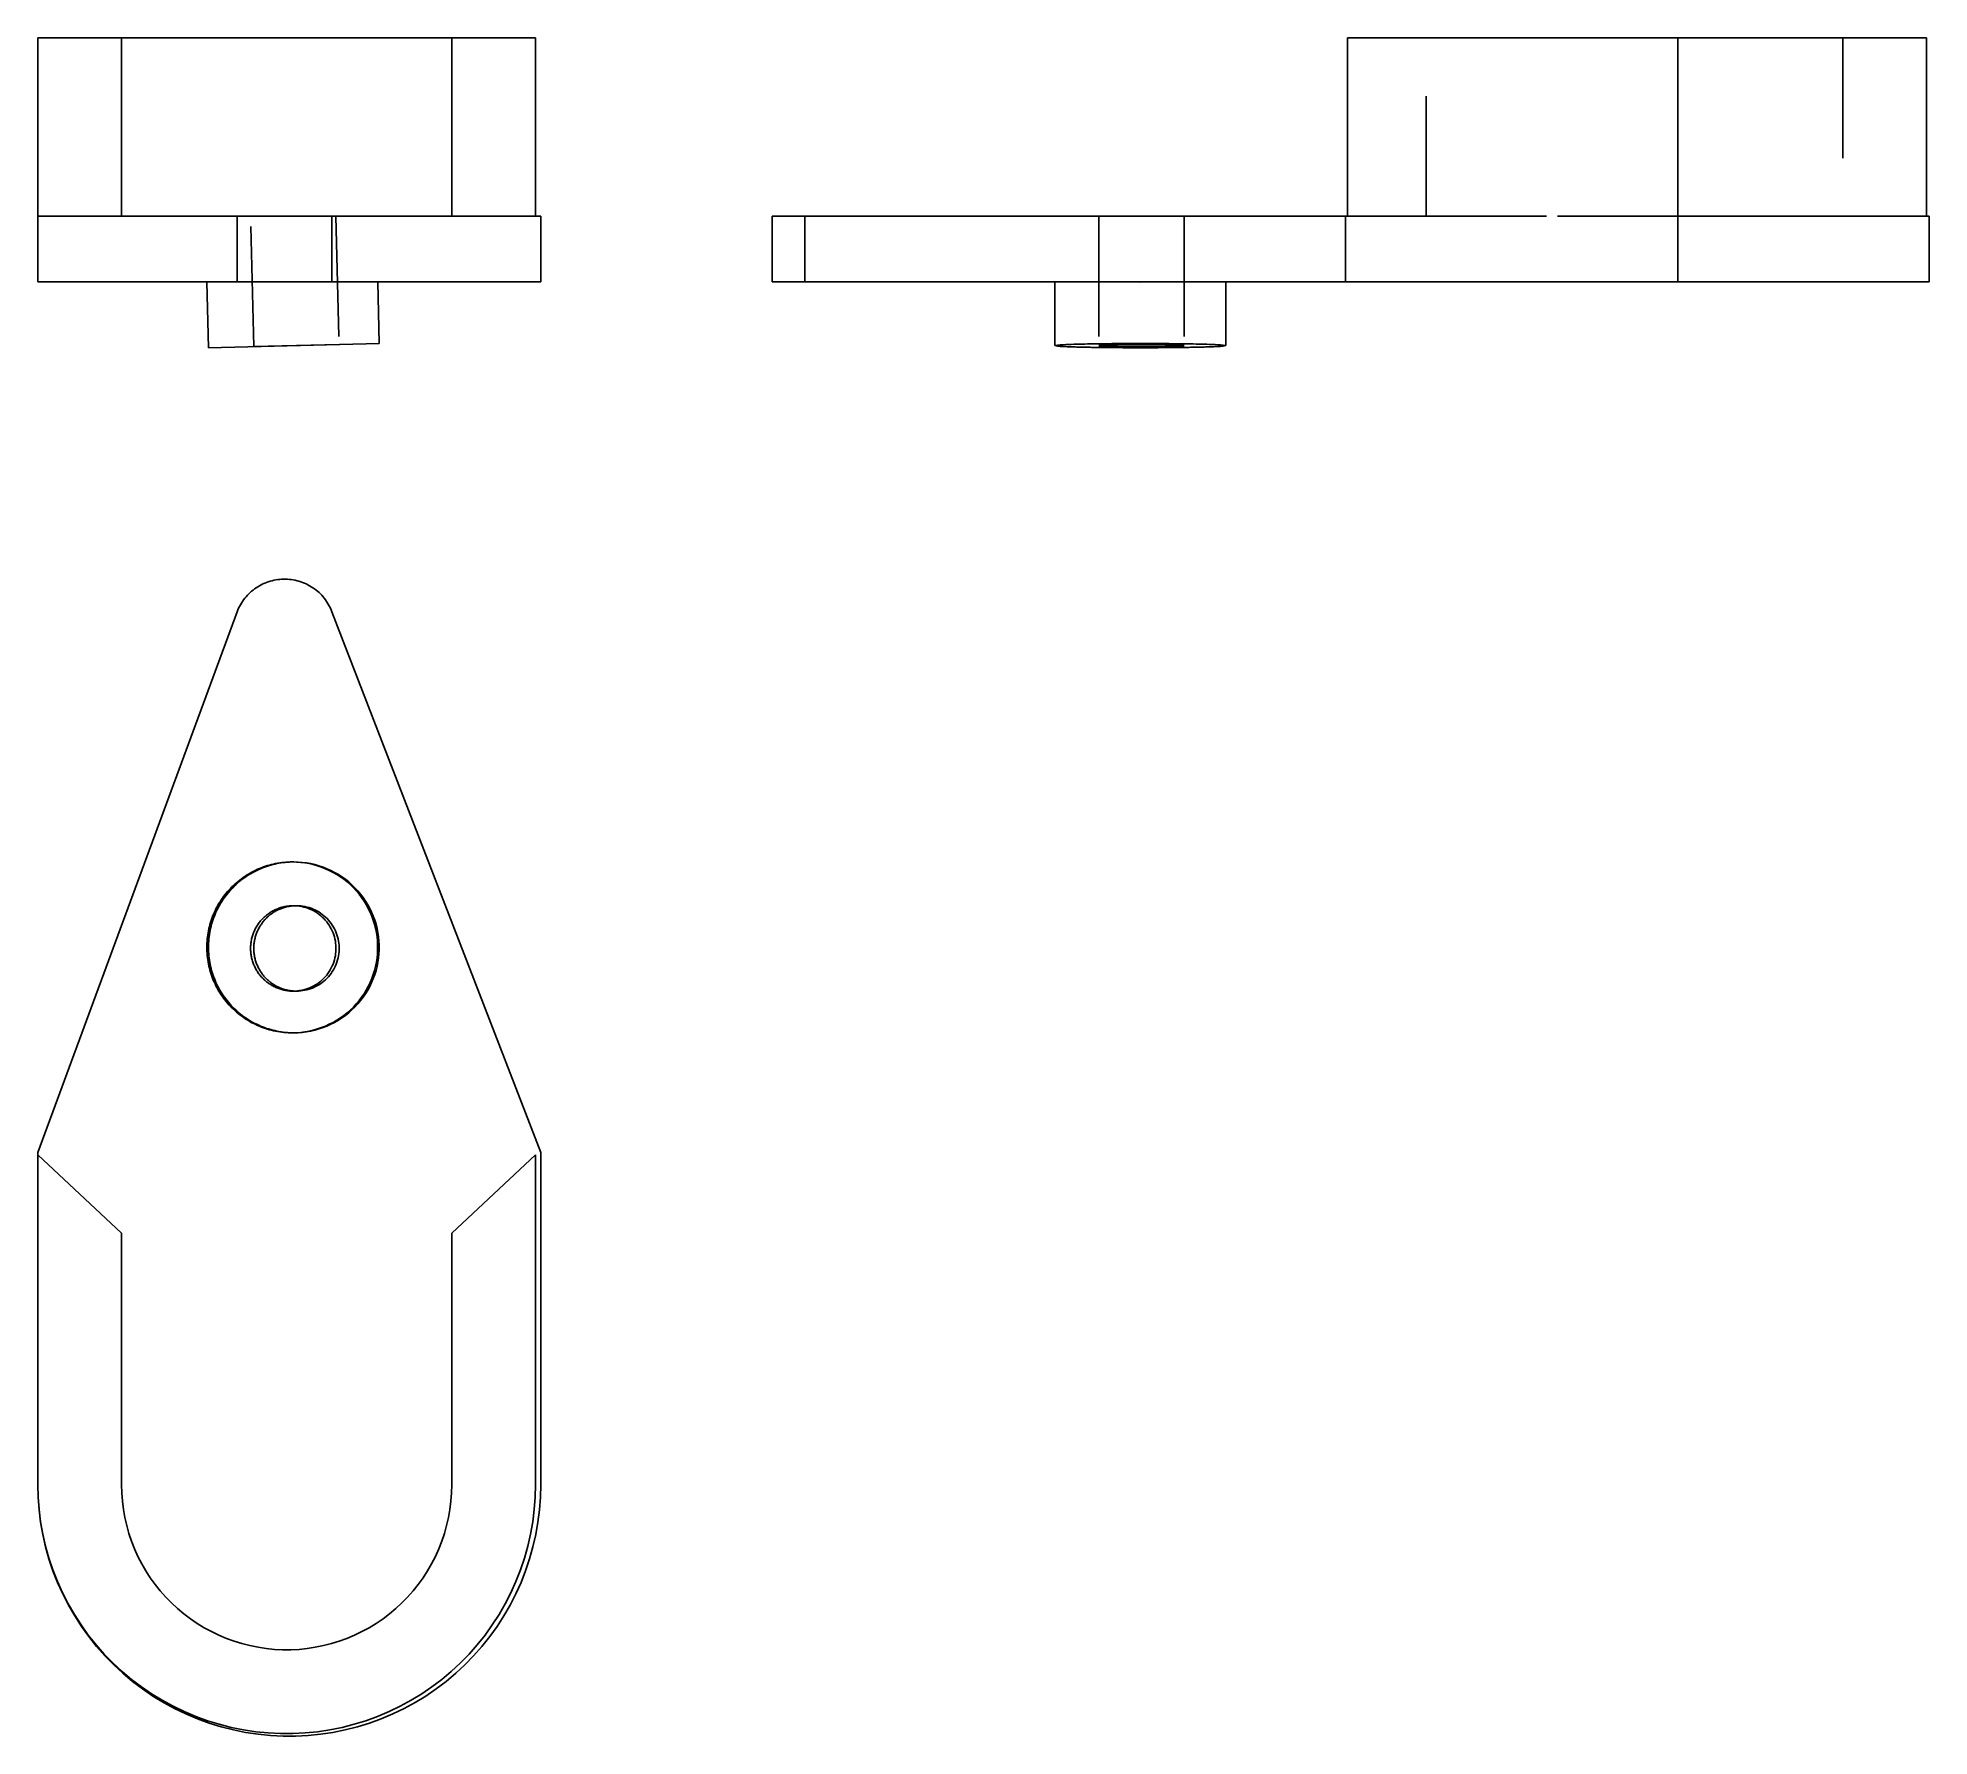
# Model space of a CAD drawing. Extents: x 0 to 1.57, y 0 to 1.41.
import ezdxf

# ---------------------------------------------------------------- set-up
doc = ezdxf.new("R2010")
doc.units = 0
doc.linetypes.add('HIDDEN', pattern=[0.04813, 0.032103, -0.016027])
for name, color, linetype in [('FRONT', 7, 'CONTINUOUS'), ('FRONT_HID', 7, 'HIDDEN'), ('LEFT', 7, 'CONTINUOUS'), ('LEFT_HID', 7, 'HIDDEN'), ('TOP', 7, 'CONTINUOUS'), ('TOP_HID', 7, 'HIDDEN')]:
    doc.layers.add(name, color=color, linetype=linetype)

msp = doc.modelspace()

# ---------------------------------------------------------------- linework, layer by layer
at = {"layer": 'FRONT'}
for p, q in [((0, 1.264416), (0, 1.412854)), ((0.069737, 1.412854), (0, 1.412854)), ((0.344326, 1.412854), (0.069737, 1.412854)), ((0.069737, 1.264416), (0.069737, 1.412854)), ((0.414063, 1.412854), (0.344326, 1.412854)), ((0.344326, 1.264416), (0.344326, 1.412854)), ((0.414063, 1.264416), (0.414063, 1.412854)), ((0, 1.209729), (0, 1.264416)), ((0.165789, 1.264416), (0, 1.264416)), ((0.165789, 1.209729), (0.165789, 1.264416)), ((0.244737, 1.264416), (0.165789, 1.264416)), ((0.418421, 1.264416), (0.244737, 1.264416)), ((0.244737, 1.209729), (0.244737, 1.264416)), ((0.418421, 1.209729), (0.418421, 1.264416)), ((0.165789, 1.209729), (0, 1.209729)), ((0.140604, 1.209728), (0.140625, 1.209729)), ((0.140604, 1.209728), (0.141946, 1.155057)), ((0.244737, 1.209729), (0.165789, 1.209729)), ((0.418421, 1.209729), (0.244737, 1.209729)), ((0.284008, 1.158545), (0.282752, 1.209729)), ((0.141946, 1.155057), (0.284008, 1.158545))]:
    msp.add_line(p, q, dxfattribs=at)
at = {"layer": 'FRONT_HID', "linetype": 'HIDDEN'}
for p, q in [((0, 1.412854), (0.414063, 1.412854)), ((0, 1.264416), (0.418421, 1.264416)), ((0, 1.264416), (0.414063, 1.264416)), ((0.069737, 1.264416), (0, 1.264416)), ((0.344326, 1.264416), (0.069737, 1.264416)), ((0.179654, 1.155983), (0.176992, 1.264416)), ((0.176992, 1.264416), (0.248066, 1.264416)), ((0.248066, 1.264416), (0.176992, 1.264416)), ((0.248066, 1.264416), (0.250685, 1.157727)), ((0.414063, 1.264416), (0.344326, 1.264416)), ((0, 1.209729), (0.418421, 1.209729)), ((0.140625, 1.209729), (0.140604, 1.209728)), ((0.140625, 1.209729), (0.282752, 1.209729)), ((0.282752, 1.209729), (0.140625, 1.209729)), ((0.282752, 1.209729), (0.282752, 1.209729)), ((0.179654, 1.155983), (0.250685, 1.157727)), ((0.250685, 1.157727), (0.179654, 1.155983))]:
    msp.add_line(p, q, dxfattribs=at)
at = {"layer": 'LEFT'}
for p, q in [((1.089752, 1.264416), (1.089752, 1.412854)), ((1.089752, 1.412854), (1.36434, 1.412854)), ((1.36434, 1.412854), (1.571372, 1.412854)), ((1.36434, 1.264416), (1.36434, 1.412854)), ((1.571372, 1.412854), (1.571372, 1.264416)), ((0.610943, 1.264416), (0.638025, 1.264416)), ((0.610943, 1.264416), (0.610943, 1.209729)), ((0.638025, 1.209729), (0.638025, 1.264416)), ((0.638025, 1.264416), (1.088025, 1.264416)), ((1.088025, 1.209729), (1.088025, 1.264416)), ((1.088025, 1.264416), (1.089752, 1.264416)), ((1.36434, 1.264416), (1.573551, 1.264416)), ((1.36434, 1.209729), (1.36434, 1.264416)), ((1.573551, 1.264416), (1.573551, 1.209729)), ((0.610943, 1.209729), (0.638025, 1.209729)), ((0.638025, 1.209729), (1.088025, 1.209729)), ((0.846232, 1.156801), (0.846232, 1.209729)), ((0.917284, 1.209728), (0.915541, 1.209729)), ((0.919028, 1.209729), (0.917284, 1.209728)), ((0.988337, 1.156801), (0.988337, 1.209729)), ((1.088025, 1.209729), (1.36434, 1.209729)), ((1.36434, 1.209729), (1.573551, 1.209729)), ((0.847294, 1.156501), (0.846232, 1.156801)), ((0.848416, 1.156372), (0.847294, 1.156501)), ((0.849541, 1.156275), (0.848416, 1.156372)), ((0.850668, 1.156194), (0.849541, 1.156275)), ((0.851795, 1.156125), (0.850668, 1.156194)), ((0.852922, 1.156062), (0.851795, 1.156125)), ((0.85405, 1.156006), (0.852922, 1.156062)), ((0.855179, 1.155954), (0.85405, 1.156006)), ((0.856307, 1.155906), (0.855179, 1.155954)), ((0.857435, 1.155861), (0.856307, 1.155906)), ((0.858564, 1.155819), (0.857435, 1.155861)), ((0.859693, 1.15578), (0.858564, 1.155819)), ((0.860821, 1.155742), (0.859693, 1.15578)), ((0.86195, 1.155707), (0.860821, 1.155742)), ((0.863079, 1.155674), (0.86195, 1.155707)), ((0.864208, 1.155642), (0.863079, 1.155674)), ((0.865337, 1.155611), (0.864208, 1.155642)), ((0.866466, 1.155582), (0.865337, 1.155611)), ((0.867595, 1.155555), (0.866466, 1.155582)), ((0.868724, 1.155528), (0.867595, 1.155555)), ((0.869853, 1.155503), (0.868724, 1.155528)), ((0.870982, 1.155478), (0.869853, 1.155503)), ((0.872112, 1.155455), (0.870982, 1.155478)), ((0.873241, 1.155433), (0.872112, 1.155455)), ((0.87437, 1.155411), (0.873241, 1.155433)), ((0.875499, 1.155391), (0.87437, 1.155411)), ((0.876628, 1.155371), (0.875499, 1.155391)), ((0.877757, 1.155352), (0.876628, 1.155371)), ((0.878887, 1.155334), (0.877757, 1.155352)), ((0.880016, 1.155316), (0.878887, 1.155334)), ((0.881145, 1.1553), (0.880016, 1.155316)), ((0.882274, 1.155284), (0.881145, 1.1553)), ((0.883404, 1.155268), (0.882274, 1.155284)), ((0.884533, 1.155254), (0.883404, 1.155268)), ((0.885662, 1.155239), (0.884533, 1.155254)), ((0.886792, 1.155226), (0.885662, 1.155239)), ((0.887921, 1.155213), (0.886792, 1.155226)), ((0.88905, 1.155201), (0.887921, 1.155213)), ((0.89018, 1.155189), (0.88905, 1.155201)), ((0.891309, 1.155178), (0.89018, 1.155189)), ((0.892438, 1.155167), (0.891309, 1.155178)), ((0.893568, 1.155157), (0.892438, 1.155167)), ((0.894697, 1.155148), (0.893568, 1.155157)), ((0.895826, 1.155139), (0.894697, 1.155148)), ((0.896956, 1.15513), (0.895826, 1.155139)), ((0.898085, 1.155122), (0.896956, 1.15513)), ((0.899214, 1.155115), (0.898085, 1.155122)), ((0.900344, 1.155108), (0.899214, 1.155115)), ((0.901473, 1.155101), (0.900344, 1.155108)), ((0.902602, 1.155095), (0.901473, 1.155101)), ((0.903732, 1.155089), (0.902602, 1.155095)), ((0.904861, 1.155084), (0.903732, 1.155089)), ((0.905991, 1.155079), (0.904861, 1.155084)), ((0.90712, 1.155075), (0.905991, 1.155079)), ((0.908249, 1.155071), (0.90712, 1.155075)), ((0.909379, 1.155068), (0.908249, 1.155071)), ((0.910508, 1.155065), (0.909379, 1.155068)), ((0.911637, 1.155063), (0.910508, 1.155065)), ((0.912767, 1.155061), (0.911637, 1.155063)), ((0.913896, 1.155059), (0.912767, 1.155061)), ((0.915026, 1.155058), (0.913896, 1.155059)), ((0.916155, 1.155057), (0.915026, 1.155058)), ((0.917284, 1.155057), (0.916155, 1.155057)), ((0.918414, 1.155057), (0.917284, 1.155057)), ((0.919543, 1.155058), (0.918414, 1.155057)), ((0.920672, 1.155059), (0.919543, 1.155058)), ((0.921802, 1.155061), (0.920672, 1.155059)), ((0.922931, 1.155063), (0.921802, 1.155061)), ((0.924061, 1.155065), (0.922931, 1.155063)), ((0.92519, 1.155068), (0.924061, 1.155065)), ((0.926319, 1.155071), (0.92519, 1.155068)), ((0.927449, 1.155075), (0.926319, 1.155071)), ((0.928578, 1.155079), (0.927449, 1.155075)), ((0.929707, 1.155084), (0.928578, 1.155079)), ((0.930837, 1.155089), (0.929707, 1.155084)), ((0.931966, 1.155095), (0.930837, 1.155089)), ((0.933096, 1.155101), (0.931966, 1.155095)), ((0.934225, 1.155108), (0.933096, 1.155101)), ((0.935354, 1.155115), (0.934225, 1.155108)), ((0.936484, 1.155122), (0.935354, 1.155115)), ((0.937613, 1.15513), (0.936484, 1.155122)), ((0.938742, 1.155139), (0.937613, 1.15513)), ((0.939872, 1.155148), (0.938742, 1.155139)), ((0.941001, 1.155157), (0.939872, 1.155148)), ((0.94213, 1.155167), (0.941001, 1.155157)), ((0.94326, 1.155178), (0.94213, 1.155167)), ((0.944389, 1.155189), (0.94326, 1.155178)), ((0.945518, 1.155201), (0.944389, 1.155189)), ((0.946648, 1.155213), (0.945518, 1.155201)), ((0.947777, 1.155226), (0.946648, 1.155213)), ((0.948906, 1.155239), (0.947777, 1.155226)), ((0.950035, 1.155254), (0.948906, 1.155239)), ((0.951165, 1.155268), (0.950035, 1.155254)), ((0.952294, 1.155284), (0.951165, 1.155268)), ((0.953423, 1.1553), (0.952294, 1.155284)), ((0.954553, 1.155316), (0.953423, 1.1553)), ((0.955682, 1.155334), (0.954553, 1.155316)), ((0.956811, 1.155352), (0.955682, 1.155334)), ((0.95794, 1.155371), (0.956811, 1.155352)), ((0.959069, 1.155391), (0.95794, 1.155371)), ((0.960199, 1.155411), (0.959069, 1.155391)), ((0.961328, 1.155433), (0.960199, 1.155411)), ((0.962457, 1.155455), (0.961328, 1.155433)), ((0.963586, 1.155478), (0.962457, 1.155455)), ((0.964715, 1.155503), (0.963586, 1.155478)), ((0.965844, 1.155528), (0.964715, 1.155503)), ((0.966973, 1.155555), (0.965844, 1.155528)), ((0.968102, 1.155582), (0.966973, 1.155555)), ((0.969231, 1.155611), (0.968102, 1.155582)), ((0.97036, 1.155642), (0.969231, 1.155611)), ((0.971489, 1.155674), (0.97036, 1.155642)), ((0.972618, 1.155707), (0.971489, 1.155674)), ((0.973747, 1.155742), (0.972618, 1.155707)), ((0.974876, 1.15578), (0.973747, 1.155742)), ((0.976005, 1.155819), (0.974876, 1.15578)), ((0.977133, 1.155861), (0.976005, 1.155819)), ((0.978262, 1.155906), (0.977133, 1.155861)), ((0.97939, 1.155954), (0.978262, 1.155906)), ((0.980518, 1.156006), (0.97939, 1.155954)), ((0.981646, 1.156062), (0.980518, 1.156006)), ((0.982774, 1.156125), (0.981646, 1.156062)), ((0.983901, 1.156194), (0.982774, 1.156125)), ((0.985028, 1.156275), (0.983901, 1.156194)), ((0.986153, 1.156372), (0.985028, 1.156275)), ((0.987275, 1.156501), (0.986153, 1.156372)), ((0.988337, 1.156801), (0.987275, 1.156501))]:
    msp.add_line(p, q, dxfattribs=at)
at = {"layer": 'LEFT_HID', "linetype": 'HIDDEN'}
for p, q in [((1.089752, 1.412854), (1.15513, 1.412854)), ((1.15513, 1.412854), (1.089752, 1.412854)), ((1.15513, 1.264416), (1.15513, 1.412854)), ((1.15513, 1.412854), (1.36434, 1.412854)), ((1.36434, 1.412854), (1.15513, 1.412854)), ((1.15513, 1.264416), (1.15513, 1.412854)), ((1.36434, 1.412854), (1.501635, 1.412854)), ((1.501635, 1.412854), (1.36434, 1.412854)), ((1.501635, 1.412854), (1.501635, 1.264416)), ((0.953682, 1.264416), (0.88263, 1.264416)), ((0.88263, 1.264416), (0.918156, 1.264416)), ((0.88263, 1.264416), (0.88263, 1.156855)), ((0.918156, 1.264416), (0.953682, 1.264416)), ((0.953682, 1.264416), (0.953682, 1.156855)), ((1.36434, 1.264416), (1.088025, 1.264416)), ((1.15513, 1.264416), (1.089752, 1.264416)), ((1.089752, 1.264416), (1.15513, 1.264416)), ((1.36434, 1.264416), (1.089752, 1.264416)), ((1.36434, 1.264416), (1.15513, 1.264416)), ((1.15513, 1.264416), (1.36434, 1.264416)), ((1.36434, 1.264416), (1.571372, 1.264416)), ((1.571372, 1.264416), (1.36434, 1.264416)), ((1.36434, 1.264416), (1.501635, 1.264416)), ((1.501635, 1.264416), (1.36434, 1.264416)), ((0.988337, 1.209729), (0.846232, 1.209729)), ((0.846232, 1.209729), (0.915541, 1.209729)), ((0.919028, 1.209729), (0.915541, 1.209729)), ((0.919028, 1.209729), (0.988337, 1.209729)), ((0.846232, 1.156801), (0.848416, 1.15723)), ((0.848416, 1.15723), (0.850668, 1.157407)), ((0.850668, 1.157407), (0.852922, 1.15754)), ((0.852922, 1.15754), (0.855179, 1.157648)), ((0.855179, 1.157648), (0.857435, 1.157741)), ((0.857435, 1.157741), (0.859693, 1.157822)), ((0.859693, 1.157822), (0.86195, 1.157895)), ((0.86195, 1.157895), (0.864208, 1.15796)), ((0.864208, 1.15796), (0.866466, 1.15802)), ((0.866466, 1.15802), (0.868724, 1.158074)), ((0.868724, 1.158074), (0.870982, 1.158124)), ((0.870982, 1.158124), (0.873241, 1.158169)), ((0.873241, 1.158169), (0.875499, 1.158211)), ((0.875499, 1.158211), (0.877758, 1.15825)), ((0.877758, 1.15825), (0.880016, 1.158286)), ((0.880016, 1.158286), (0.882275, 1.158318)), ((0.882275, 1.158318), (0.884533, 1.158348)), ((0.88263, 1.156855), (0.883722, 1.157069)), ((0.883161, 1.156705), (0.88263, 1.156855)), ((0.883722, 1.15664), (0.883161, 1.156705)), ((0.883722, 1.157069), (0.884848, 1.157158)), ((0.884284, 1.156592), (0.883722, 1.15664)), ((0.884848, 1.156552), (0.884284, 1.156592)), ((0.884533, 1.158348), (0.886792, 1.158376)), ((0.884848, 1.157158), (0.885975, 1.157224)), ((0.885411, 1.156517), (0.884848, 1.156552)), ((0.885975, 1.156485), (0.885411, 1.156517)), ((0.885975, 1.157224), (0.887103, 1.157278)), ((0.886539, 1.156457), (0.885975, 1.156485)), ((0.887103, 1.156431), (0.886539, 1.156457)), ((0.886792, 1.158376), (0.88905, 1.158401)), ((0.887103, 1.157278), (0.888232, 1.157325)), ((0.887667, 1.156407), (0.887103, 1.156431)), ((0.888232, 1.156385), (0.887667, 1.156407)), ((0.888232, 1.157325), (0.88936, 1.157365)), ((0.888796, 1.156364), (0.888232, 1.156385)), ((0.88936, 1.156344), (0.888796, 1.156364)), ((0.88905, 1.158401), (0.891309, 1.158424)), ((0.88936, 1.157365), (0.890489, 1.157402)), ((0.889925, 1.156326), (0.88936, 1.156344)), ((0.890489, 1.156308), (0.889925, 1.156326)), ((0.890489, 1.157402), (0.891618, 1.157434)), ((0.891054, 1.156291), (0.890489, 1.156308)), ((0.891618, 1.156275), (0.891054, 1.156291)), ((0.891309, 1.158424), (0.893568, 1.158445)), ((0.891618, 1.157434), (0.892747, 1.157464)), ((0.892183, 1.15626), (0.891618, 1.156275)), ((0.892747, 1.156245), (0.892183, 1.15626)), ((0.892747, 1.157464), (0.893876, 1.157491)), ((0.893312, 1.156232), (0.892747, 1.156245)), ((0.893876, 1.156218), (0.893312, 1.156232)), ((0.893568, 1.158445), (0.895826, 1.158463)), ((0.893876, 1.157491), (0.895005, 1.157516)), ((0.894441, 1.156206), (0.893876, 1.156218)), ((0.895005, 1.156193), (0.894441, 1.156206)), ((0.895005, 1.157516), (0.896134, 1.157539)), ((0.89557, 1.156182), (0.895005, 1.156193)), ((0.896134, 1.156171), (0.89557, 1.156182)), ((0.895826, 1.158463), (0.898085, 1.15848)), ((0.896134, 1.157539), (0.897264, 1.15756)), ((0.896699, 1.15616), (0.896134, 1.156171)), ((0.897264, 1.15615), (0.896699, 1.15616)), ((0.897264, 1.15756), (0.898393, 1.157579)), ((0.897828, 1.15614), (0.897264, 1.15615)), ((0.898393, 1.15613), (0.897828, 1.15614)), ((0.898085, 1.15848), (0.900344, 1.158494)), ((0.898393, 1.157579), (0.899522, 1.157597)), ((0.898957, 1.156121), (0.898393, 1.15613)), ((0.899522, 1.156112), (0.898957, 1.156121)), ((0.899522, 1.157597), (0.900651, 1.157613)), ((0.900087, 1.156104), (0.899522, 1.156112)), ((0.900651, 1.156096), (0.900087, 1.156104)), ((0.900344, 1.158494), (0.902602, 1.158507)), ((0.900651, 1.157613), (0.901781, 1.157628)), ((0.901216, 1.156088), (0.900651, 1.156096)), ((0.901781, 1.156081), (0.901216, 1.156088)), ((0.901781, 1.157628), (0.90291, 1.157642)), ((0.902345, 1.156074), (0.901781, 1.156081)), ((0.90291, 1.156067), (0.902345, 1.156074)), ((0.902602, 1.158507), (0.904861, 1.158518)), ((0.90291, 1.157642), (0.904039, 1.157655)), ((0.903474, 1.156061), (0.90291, 1.156067)), ((0.904039, 1.156055), (0.903474, 1.156061)), ((0.904039, 1.157655), (0.905168, 1.157666)), ((0.904604, 1.156049), (0.904039, 1.156055)), ((0.905168, 1.156043), (0.904604, 1.156049)), ((0.904861, 1.158518), (0.90712, 1.158527)), ((0.905168, 1.157666), (0.906298, 1.157677)), ((0.905733, 1.156038), (0.905168, 1.156043)), ((0.906298, 1.156033), (0.905733, 1.156038)), ((0.906298, 1.157677), (0.907427, 1.157686)), ((0.906862, 1.156028), (0.906298, 1.156033)), ((0.907427, 1.156024), (0.906862, 1.156028)), ((0.90712, 1.158527), (0.909379, 1.158534)), ((0.907427, 1.157686), (0.908556, 1.157694)), ((0.907992, 1.156019), (0.907427, 1.156024)), ((0.908556, 1.156015), (0.907992, 1.156019)), ((0.908556, 1.157694), (0.909686, 1.157701)), ((0.909121, 1.156012), (0.908556, 1.156015)), ((0.909686, 1.156008), (0.909121, 1.156012)), ((0.909379, 1.158534), (0.911637, 1.158539)), ((0.909686, 1.157701), (0.910815, 1.157708)), ((0.910251, 1.156005), (0.909686, 1.156008)), ((0.910815, 1.156002), (0.910251, 1.156005)), ((0.910815, 1.157708), (0.911945, 1.157713)), ((0.91138, 1.155999), (0.910815, 1.156002)), ((0.911945, 1.155996), (0.91138, 1.155999)), ((0.911637, 1.158539), (0.913896, 1.158543)), ((0.911945, 1.157713), (0.913074, 1.157718)), ((0.912509, 1.155994), (0.911945, 1.155996)), ((0.913074, 1.155992), (0.912509, 1.155994)), ((0.913074, 1.157718), (0.914203, 1.157721)), ((0.913639, 1.15599), (0.913074, 1.155992)), ((0.914203, 1.155988), (0.913639, 1.15599)), ((0.913896, 1.158543), (0.916155, 1.158544)), ((0.914203, 1.157721), (0.915333, 1.157724)), ((0.914768, 1.155987), (0.914203, 1.155988)), ((0.915333, 1.155986), (0.914768, 1.155987)), ((0.915333, 1.157724), (0.916462, 1.157726)), ((0.915897, 1.155985), (0.915333, 1.155986)), ((0.916462, 1.155984), (0.915897, 1.155985)), ((0.916155, 1.158544), (0.918414, 1.158544)), ((0.916462, 1.157726), (0.917591, 1.157727)), ((0.917027, 1.155983), (0.916462, 1.155984)), ((0.917591, 1.155983), (0.917027, 1.155983)), ((0.917591, 1.157727), (0.918721, 1.157727)), ((0.918156, 1.155983), (0.917591, 1.155983)), ((0.918721, 1.155983), (0.918156, 1.155983)), ((0.918414, 1.158544), (0.920672, 1.158543)), ((0.918721, 1.157727), (0.91985, 1.157726)), ((0.919285, 1.155983), (0.918721, 1.155983)), ((0.91985, 1.155984), (0.919285, 1.155983)), ((0.91985, 1.157726), (0.92098, 1.157724)), ((0.920415, 1.155985), (0.91985, 1.155984)), ((0.92098, 1.155986), (0.920415, 1.155985)), ((0.920672, 1.158543), (0.922931, 1.158539)), ((0.92098, 1.157724), (0.922109, 1.157721)), ((0.921544, 1.155987), (0.92098, 1.155986)), ((0.922109, 1.155988), (0.921544, 1.155987)), ((0.922109, 1.157721), (0.923238, 1.157718)), ((0.922674, 1.15599), (0.922109, 1.155988)), ((0.923238, 1.155992), (0.922674, 1.15599)), ((0.922931, 1.158539), (0.92519, 1.158534)), ((0.923238, 1.157718), (0.924368, 1.157713)), ((0.923803, 1.155994), (0.923238, 1.155992)), ((0.924368, 1.155996), (0.923803, 1.155994)), ((0.924368, 1.157713), (0.925497, 1.157708)), ((0.924932, 1.155999), (0.924368, 1.155996)), ((0.925497, 1.156002), (0.924932, 1.155999)), ((0.92519, 1.158534), (0.927449, 1.158527)), ((0.925497, 1.157708), (0.926626, 1.157701)), ((0.926062, 1.156005), (0.925497, 1.156002)), ((0.926626, 1.156008), (0.926062, 1.156005)), ((0.926626, 1.157701), (0.927756, 1.157694)), ((0.927191, 1.156012), (0.926626, 1.156008)), ((0.927756, 1.156015), (0.927191, 1.156012)), ((0.927449, 1.158527), (0.929707, 1.158518)), ((0.927756, 1.157694), (0.928885, 1.157686)), ((0.92832, 1.156019), (0.927756, 1.156015)), ((0.928885, 1.156024), (0.92832, 1.156019)), ((0.928885, 1.157686), (0.930015, 1.157677)), ((0.92945, 1.156028), (0.928885, 1.156024)), ((0.930014, 1.156033), (0.92945, 1.156028)), ((0.929707, 1.158518), (0.931966, 1.158507)), ((0.930579, 1.156038), (0.930014, 1.156033)), ((0.930015, 1.157677), (0.931144, 1.157666)), ((0.931144, 1.156043), (0.930579, 1.156038)), ((0.931144, 1.157666), (0.932273, 1.157655)), ((0.931708, 1.156049), (0.931144, 1.156043)), ((0.932273, 1.156055), (0.931708, 1.156049)), ((0.931966, 1.158507), (0.934225, 1.158494)), ((0.932273, 1.157655), (0.933402, 1.157642)), ((0.932838, 1.156061), (0.932273, 1.156055)), ((0.933402, 1.156067), (0.932838, 1.156061)), ((0.933402, 1.157642), (0.934532, 1.157628)), ((0.933967, 1.156074), (0.933402, 1.156067)), ((0.934532, 1.156081), (0.933967, 1.156074)), ((0.934225, 1.158494), (0.936484, 1.15848)), ((0.934532, 1.157628), (0.935661, 1.157613)), ((0.935096, 1.156088), (0.934532, 1.156081)), ((0.935661, 1.156096), (0.935096, 1.156088)), ((0.935661, 1.157613), (0.93679, 1.157597)), ((0.936226, 1.156104), (0.935661, 1.156096)), ((0.93679, 1.156112), (0.936226, 1.156104)), ((0.936484, 1.15848), (0.938742, 1.158463)), ((0.93679, 1.157597), (0.93792, 1.157579)), ((0.937355, 1.156121), (0.93679, 1.156112)), ((0.93792, 1.15613), (0.937355, 1.156121)), ((0.93792, 1.157579), (0.939049, 1.15756)), ((0.938484, 1.15614), (0.93792, 1.15613)), ((0.939049, 1.15615), (0.938484, 1.15614)), ((0.938742, 1.158463), (0.941001, 1.158445)), ((0.939049, 1.15756), (0.940178, 1.157539)), ((0.939613, 1.15616), (0.939049, 1.15615)), ((0.940178, 1.156171), (0.939613, 1.15616)), ((0.940178, 1.157539), (0.941307, 1.157516)), ((0.940742, 1.156182), (0.940178, 1.156171)), ((0.941307, 1.156193), (0.940742, 1.156182)), ((0.941001, 1.158445), (0.94326, 1.158424)), ((0.941307, 1.157516), (0.942436, 1.157491)), ((0.941872, 1.156206), (0.941307, 1.156193)), ((0.942436, 1.156218), (0.941872, 1.156206)), ((0.942436, 1.157491), (0.943565, 1.157464)), ((0.943001, 1.156232), (0.942436, 1.156218)), ((0.943565, 1.156245), (0.943001, 1.156232)), ((0.94326, 1.158424), (0.945518, 1.158401)), ((0.943565, 1.157464), (0.944694, 1.157434)), ((0.94413, 1.15626), (0.943565, 1.156245)), ((0.944694, 1.156275), (0.94413, 1.15626)), ((0.944694, 1.157434), (0.945823, 1.157402)), ((0.945259, 1.156291), (0.944694, 1.156275)), ((0.945823, 1.156308), (0.945259, 1.156291)), ((0.945518, 1.158401), (0.947777, 1.158376)), ((0.945823, 1.157402), (0.946952, 1.157365)), ((0.946388, 1.156326), (0.945823, 1.156308)), ((0.946952, 1.156344), (0.946388, 1.156326)), ((0.946952, 1.157365), (0.948081, 1.157325)), ((0.947516, 1.156364), (0.946952, 1.156344)), ((0.948081, 1.156385), (0.947516, 1.156364)), ((0.947777, 1.158376), (0.950036, 1.158348)), ((0.948081, 1.157325), (0.949209, 1.157278)), ((0.948645, 1.156407), (0.948081, 1.156385)), ((0.949209, 1.156431), (0.948645, 1.156407)), ((0.949209, 1.157278), (0.950337, 1.157224)), ((0.949773, 1.156457), (0.949209, 1.156431)), ((0.950337, 1.156485), (0.949773, 1.156457)), ((0.950036, 1.158348), (0.952294, 1.158318)), ((0.950337, 1.157224), (0.951465, 1.157158)), ((0.950901, 1.156517), (0.950337, 1.156485)), ((0.951465, 1.156552), (0.950901, 1.156517)), ((0.951465, 1.157158), (0.95259, 1.157069)), ((0.952028, 1.156592), (0.951465, 1.156552)), ((0.95259, 1.15664), (0.952028, 1.156592)), ((0.952294, 1.158318), (0.954553, 1.158286)), ((0.95259, 1.157069), (0.953682, 1.156855)), ((0.953151, 1.156705), (0.95259, 1.15664)), ((0.953682, 1.156855), (0.953151, 1.156705)), ((0.954553, 1.158286), (0.956811, 1.15825)), ((0.956811, 1.15825), (0.959069, 1.158211)), ((0.959069, 1.158211), (0.961328, 1.158169)), ((0.961328, 1.158169), (0.963586, 1.158124)), ((0.963586, 1.158124), (0.965844, 1.158074)), ((0.965844, 1.158074), (0.968102, 1.15802)), ((0.968102, 1.15802), (0.97036, 1.15796)), ((0.97036, 1.15796), (0.972618, 1.157895)), ((0.972618, 1.157895), (0.974876, 1.157822)), ((0.974876, 1.157822), (0.977133, 1.157741)), ((0.977133, 1.157741), (0.97939, 1.157648)), ((0.97939, 1.157648), (0.981646, 1.15754)), ((0.981646, 1.15754), (0.983901, 1.157407)), ((0.983901, 1.157407), (0.986153, 1.15723)), ((0.986153, 1.15723), (0.988337, 1.156801))]:
    msp.add_line(p, q, dxfattribs=at)
at = {"layer": 'TOP'}
for p, q in [((0.191773, 0.960335), (0.190252, 0.959791)), ((0.193313, 0.960821), (0.191773, 0.960335)), ((0.194871, 0.961247), (0.193313, 0.960821)), ((0.196444, 0.961614), (0.194871, 0.961247)), ((0.19803, 0.96192), (0.196444, 0.961614)), ((0.199626, 0.962166), (0.19803, 0.96192)), ((0.201231, 0.962351), (0.199626, 0.962166)), ((0.202842, 0.962474), (0.201231, 0.962351)), ((0.204456, 0.962536), (0.202842, 0.962474)), ((0.206071, 0.962536), (0.204456, 0.962536)), ((0.207685, 0.962474), (0.206071, 0.962536)), ((0.209295, 0.962351), (0.207685, 0.962474)), ((0.2109, 0.962166), (0.209295, 0.962351)), ((0.212496, 0.96192), (0.2109, 0.962166)), ((0.214082, 0.961614), (0.212496, 0.96192)), ((0.215655, 0.961247), (0.214082, 0.961614)), ((0.217213, 0.960821), (0.215655, 0.961247)), ((0.218754, 0.960335), (0.217213, 0.960821)), ((0.220274, 0.959791), (0.218754, 0.960335)), ((0.171212, 0.945345), (0.170278, 0.944027)), ((0.172195, 0.946627), (0.171212, 0.945345)), ((0.173227, 0.947869), (0.172195, 0.946627)), ((0.174305, 0.949072), (0.173227, 0.947869)), ((0.175428, 0.950233), (0.174305, 0.949072)), ((0.176595, 0.95135), (0.175428, 0.950233)), ((0.177803, 0.952421), (0.176595, 0.95135)), ((0.179052, 0.953446), (0.177803, 0.952421)), ((0.180339, 0.954422), (0.179052, 0.953446)), ((0.181662, 0.955349), (0.180339, 0.954422)), ((0.183019, 0.956224), (0.181662, 0.955349)), ((0.184409, 0.957047), (0.183019, 0.956224)), ((0.18583, 0.957816), (0.184409, 0.957047)), ((0.187278, 0.95853), (0.18583, 0.957816)), ((0.188753, 0.959189), (0.187278, 0.95853)), ((0.190252, 0.959791), (0.188753, 0.959189)), ((0.221773, 0.959189), (0.220274, 0.959791)), ((0.223248, 0.95853), (0.221773, 0.959189)), ((0.224697, 0.957816), (0.223248, 0.95853)), ((0.226117, 0.957047), (0.224697, 0.957816)), ((0.227507, 0.956224), (0.226117, 0.957047)), ((0.228864, 0.955349), (0.227507, 0.956224)), ((0.230188, 0.954422), (0.228864, 0.955349)), ((0.231474, 0.953446), (0.230188, 0.954422)), ((0.232723, 0.952421), (0.231474, 0.953446)), ((0.233931, 0.95135), (0.232723, 0.952421)), ((0.235098, 0.950233), (0.233931, 0.95135)), ((0.236221, 0.949072), (0.235098, 0.950233)), ((0.2373, 0.947869), (0.236221, 0.949072)), ((0.238331, 0.946627), (0.2373, 0.947869)), ((0.239314, 0.945345), (0.238331, 0.946627)), ((0.240248, 0.944027), (0.239314, 0.945345)), ((0.165789, 0.935461), (0, 0.485461)), ((0.166399, 0.936957), (0.165789, 0.935461)), ((0.167066, 0.938428), (0.166399, 0.936957)), ((0.167788, 0.939873), (0.167066, 0.938428)), ((0.168565, 0.941289), (0.167788, 0.939873)), ((0.169396, 0.942674), (0.168565, 0.941289)), ((0.170278, 0.944027), (0.169396, 0.942674)), ((0.241131, 0.942674), (0.240248, 0.944027)), ((0.241961, 0.941289), (0.241131, 0.942674)), ((0.242738, 0.939873), (0.241961, 0.941289)), ((0.24346, 0.938428), (0.242738, 0.939873)), ((0.244127, 0.936957), (0.24346, 0.938428)), ((0.244737, 0.935461), (0.244127, 0.936957)), ((0.418421, 0.485461), (0.244737, 0.935461)), ((0.184203, 0.676783), (0.183676, 0.67607)), ((0.184746, 0.677482), (0.184203, 0.676783)), ((0.185308, 0.678168), (0.184746, 0.677482)), ((0.185886, 0.678839), (0.185308, 0.678168)), ((0.18648, 0.679496), (0.185886, 0.678839)), ((0.187091, 0.680138), (0.18648, 0.679496)), ((0.186532, 0.676342), (0.187051, 0.677033)), ((0.187051, 0.677033), (0.187588, 0.677711)), ((0.187717, 0.680764), (0.187091, 0.680138)), ((0.187588, 0.677711), (0.188141, 0.678376)), ((0.188359, 0.681374), (0.187717, 0.680764)), ((0.188141, 0.678376), (0.188709, 0.679027)), ((0.189016, 0.681969), (0.188359, 0.681374)), ((0.188709, 0.679027), (0.189294, 0.679664)), ((0.189688, 0.682546), (0.189016, 0.681969)), ((0.189294, 0.679664), (0.189894, 0.680287)), ((0.190374, 0.683107), (0.189688, 0.682546)), ((0.189894, 0.680287), (0.190508, 0.680895)), ((0.191073, 0.683651), (0.190374, 0.683107)), ((0.190508, 0.680895), (0.191138, 0.681488)), ((0.191786, 0.684177), (0.191073, 0.683651)), ((0.191138, 0.681488), (0.191781, 0.682066)), ((0.191781, 0.682066), (0.192439, 0.682627)), ((0.192512, 0.684684), (0.191786, 0.684177)), ((0.192439, 0.682627), (0.19311, 0.683172)), ((0.19325, 0.685174), (0.192512, 0.684684)), ((0.19311, 0.683172), (0.193794, 0.683701)), ((0.194001, 0.685645), (0.19325, 0.685174)), ((0.193794, 0.683701), (0.194491, 0.684213)), ((0.194762, 0.686098), (0.194001, 0.685645)), ((0.194491, 0.684213), (0.1952, 0.684708)), ((0.195535, 0.686531), (0.194762, 0.686098)), ((0.1952, 0.684708), (0.195921, 0.685186)), ((0.196318, 0.686945), (0.195535, 0.686531)), ((0.195921, 0.685186), (0.196653, 0.685646)), ((0.197112, 0.687339), (0.196318, 0.686945)), ((0.196653, 0.685646), (0.197396, 0.686088)), ((0.197915, 0.687713), (0.197112, 0.687339)), ((0.197396, 0.686088), (0.19815, 0.686511)), ((0.198727, 0.688067), (0.197915, 0.687713)), ((0.19815, 0.686511), (0.198914, 0.686917)), ((0.199547, 0.688401), (0.198727, 0.688067)), ((0.198914, 0.686917), (0.199687, 0.687303)), ((0.200376, 0.688714), (0.199547, 0.688401)), ((0.199687, 0.687303), (0.20047, 0.687671)), ((0.201212, 0.689007), (0.200376, 0.688714)), ((0.20047, 0.687671), (0.201261, 0.688019)), ((0.202056, 0.689278), (0.201212, 0.689007)), ((0.201261, 0.688019), (0.202061, 0.688348)), ((0.202905, 0.689529), (0.202056, 0.689278)), ((0.202061, 0.688348), (0.202868, 0.688657)), ((0.202868, 0.688657), (0.203683, 0.688947)), ((0.203761, 0.689758), (0.202905, 0.689529)), ((0.203683, 0.688947), (0.204505, 0.689217)), ((0.204622, 0.689966), (0.203761, 0.689758)), ((0.204505, 0.689217), (0.205333, 0.689466)), ((0.205488, 0.690152), (0.204622, 0.689966)), ((0.205333, 0.689466), (0.206166, 0.689696)), ((0.206359, 0.690317), (0.205488, 0.690152)), ((0.206166, 0.689696), (0.207005, 0.689905)), ((0.207233, 0.690459), (0.206359, 0.690317)), ((0.207005, 0.689905), (0.207849, 0.690093)), ((0.208111, 0.690581), (0.207233, 0.690459)), ((0.207849, 0.690093), (0.208697, 0.690261)), ((0.208991, 0.69068), (0.208111, 0.690581)), ((0.208697, 0.690261), (0.209549, 0.690409)), ((0.209874, 0.690757), (0.208991, 0.69068)), ((0.209549, 0.690409), (0.210405, 0.690535)), ((0.210758, 0.690812), (0.209874, 0.690757)), ((0.210405, 0.690535), (0.211263, 0.690641)), ((0.211643, 0.690845), (0.210758, 0.690812)), ((0.211263, 0.690641), (0.212123, 0.690725)), ((0.212529, 0.690856), (0.211643, 0.690845)), ((0.212123, 0.690725), (0.212986, 0.690789)), ((0.2143, 0.690812), (0.212529, 0.690856)), ((0.212986, 0.690789), (0.213849, 0.690832)), ((0.216067, 0.69068), (0.2143, 0.690812)), ((0.217825, 0.690459), (0.216067, 0.69068)), ((0.219569, 0.690152), (0.217825, 0.690459)), ((0.221297, 0.689758), (0.219569, 0.690152)), ((0.223002, 0.689278), (0.221297, 0.689758)), ((0.224682, 0.688714), (0.223002, 0.689278)), ((0.226331, 0.688067), (0.224682, 0.688714)), ((0.227946, 0.687339), (0.226331, 0.688067)), ((0.229523, 0.686531), (0.227946, 0.687339)), ((0.231057, 0.685645), (0.229523, 0.686531)), ((0.232545, 0.684684), (0.231057, 0.685645)), ((0.233984, 0.683651), (0.232545, 0.684684)), ((0.23537, 0.682546), (0.233984, 0.683651)), ((0.236698, 0.681374), (0.23537, 0.682546)), ((0.237967, 0.680138), (0.236698, 0.681374)), ((0.239172, 0.678839), (0.237967, 0.680138)), ((0.240311, 0.677482), (0.239172, 0.678839)), ((0.241381, 0.67607), (0.240311, 0.677482)), ((0.177532, 0.6615), (0.177389, 0.660626)), ((0.177697, 0.66237), (0.177532, 0.6615)), ((0.177883, 0.663236), (0.177697, 0.66237)), ((0.178091, 0.664097), (0.177883, 0.663236)), ((0.17832, 0.664953), (0.178091, 0.664097)), ((0.178571, 0.665803), (0.17832, 0.664953)), ((0.178843, 0.666646), (0.178571, 0.665803)), ((0.179136, 0.667482), (0.178843, 0.666646)), ((0.179449, 0.668311), (0.179136, 0.667482)), ((0.179783, 0.669131), (0.179449, 0.668311)), ((0.180137, 0.669943), (0.179783, 0.669131)), ((0.180032, 0.6605), (0.180168, 0.661354)), ((0.180512, 0.670746), (0.180137, 0.669943)), ((0.180168, 0.661354), (0.180325, 0.662204)), ((0.180325, 0.662204), (0.180502, 0.66305)), ((0.180502, 0.66305), (0.180701, 0.663892)), ((0.180906, 0.671539), (0.180512, 0.670746)), ((0.180701, 0.663892), (0.180919, 0.664728)), ((0.181321, 0.672322), (0.180906, 0.671539)), ((0.180919, 0.664728), (0.181158, 0.665559)), ((0.181158, 0.665559), (0.181417, 0.666384)), ((0.181754, 0.673095), (0.181321, 0.672322)), ((0.181417, 0.666384), (0.181696, 0.667203)), ((0.181696, 0.667203), (0.181995, 0.668014)), ((0.182207, 0.673857), (0.181754, 0.673095)), ((0.181995, 0.668014), (0.182313, 0.668818)), ((0.182678, 0.674607), (0.182207, 0.673857)), ((0.182313, 0.668818), (0.182651, 0.669614)), ((0.182651, 0.669614), (0.183008, 0.670402)), ((0.183168, 0.675345), (0.182678, 0.674607)), ((0.183008, 0.670402), (0.183384, 0.67118)), ((0.183676, 0.67607), (0.183168, 0.675345)), ((0.183384, 0.67118), (0.183779, 0.671949)), ((0.183779, 0.671949), (0.184193, 0.672709)), ((0.184193, 0.672709), (0.184625, 0.673458)), ((0.184625, 0.673458), (0.185075, 0.674196)), ((0.185075, 0.674196), (0.185543, 0.674923)), ((0.185543, 0.674923), (0.186029, 0.675638)), ((0.186029, 0.675638), (0.186532, 0.676342)), ((0.24238, 0.674607), (0.241381, 0.67607)), ((0.243304, 0.673095), (0.24238, 0.674607)), ((0.244151, 0.671539), (0.243304, 0.673095)), ((0.24492, 0.669943), (0.244151, 0.671539)), ((0.245609, 0.668311), (0.24492, 0.669943)), ((0.246215, 0.666646), (0.245609, 0.668311)), ((0.246737, 0.664953), (0.246215, 0.666646)), ((0.247175, 0.663236), (0.246737, 0.664953)), ((0.247526, 0.6615), (0.247175, 0.663236)), ((0.24779, 0.659748), (0.247526, 0.6615)), ((0.177003, 0.656216), (0.176992, 0.65533)), ((0.176992, 0.65533), (0.177003, 0.654444)), ((0.177036, 0.657101), (0.177003, 0.656216)), ((0.177003, 0.654444), (0.177036, 0.653559)), ((0.177091, 0.657985), (0.177036, 0.657101)), ((0.177036, 0.653559), (0.177091, 0.652675)), ((0.177168, 0.658868), (0.177091, 0.657985)), ((0.177091, 0.652675), (0.177168, 0.651792)), ((0.177268, 0.659748), (0.177168, 0.658868)), ((0.177168, 0.651792), (0.177268, 0.650912)), ((0.177389, 0.660626), (0.177268, 0.659748)), ((0.177268, 0.650912), (0.177389, 0.650034)), ((0.177389, 0.650034), (0.177532, 0.64916)), ((0.177532, 0.64916), (0.177697, 0.648289)), ((0.177697, 0.648289), (0.177883, 0.647423)), ((0.177883, 0.647423), (0.178091, 0.646562)), ((0.178091, 0.646562), (0.17832, 0.645707)), ((0.17832, 0.645707), (0.178571, 0.644857)), ((0.179654, 0.65533), (0.179664, 0.656194)), ((0.179664, 0.654465), (0.179654, 0.65533)), ((0.179664, 0.656194), (0.179696, 0.657059)), ((0.179696, 0.653601), (0.179664, 0.654465)), ((0.179696, 0.657059), (0.179748, 0.657922)), ((0.179748, 0.652738), (0.179696, 0.653601)), ((0.179748, 0.657922), (0.179822, 0.658783)), ((0.179822, 0.651877), (0.179748, 0.652738)), ((0.179822, 0.658783), (0.179916, 0.659643)), ((0.179916, 0.651017), (0.179822, 0.651877)), ((0.179916, 0.659643), (0.180032, 0.6605)), ((0.180032, 0.65016), (0.179916, 0.651017)), ((0.180168, 0.649306), (0.180032, 0.65016)), ((0.180325, 0.648456), (0.180168, 0.649306)), ((0.180502, 0.64761), (0.180325, 0.648456)), ((0.180701, 0.646768), (0.180502, 0.64761)), ((0.180919, 0.645931), (0.180701, 0.646768)), ((0.181158, 0.6451), (0.180919, 0.645931)), ((0.246215, 0.644014), (0.246737, 0.645707)), ((0.246737, 0.645707), (0.247175, 0.647423)), ((0.247175, 0.647423), (0.247526, 0.64916)), ((0.247526, 0.64916), (0.24779, 0.650912)), ((0.247966, 0.657985), (0.24779, 0.659748)), ((0.24779, 0.650912), (0.247966, 0.652675)), ((0.248055, 0.656216), (0.247966, 0.657985)), ((0.247966, 0.652675), (0.248055, 0.654444)), ((0.248055, 0.654444), (0.248055, 0.656216)), ((0.178571, 0.644857), (0.178843, 0.644014)), ((0.178843, 0.644014), (0.179136, 0.643178)), ((0.179136, 0.643178), (0.179449, 0.642349)), ((0.179449, 0.642349), (0.179783, 0.641528)), ((0.179783, 0.641528), (0.180137, 0.640717)), ((0.180137, 0.640717), (0.180512, 0.639914)), ((0.180512, 0.639914), (0.180906, 0.63912)), ((0.180906, 0.63912), (0.181321, 0.638337)), ((0.181417, 0.644275), (0.181158, 0.6451)), ((0.181321, 0.638337), (0.181754, 0.637565)), ((0.181696, 0.643457), (0.181417, 0.644275)), ((0.181995, 0.642645), (0.181696, 0.643457)), ((0.181754, 0.637565), (0.182207, 0.636803)), ((0.182313, 0.641842), (0.181995, 0.642645)), ((0.182207, 0.636803), (0.182678, 0.636053)), ((0.182651, 0.641046), (0.182313, 0.641842)), ((0.183008, 0.640258), (0.182651, 0.641046)), ((0.182678, 0.636053), (0.183168, 0.635315)), ((0.183384, 0.63948), (0.183008, 0.640258)), ((0.183168, 0.635315), (0.183676, 0.63459)), ((0.183779, 0.638711), (0.183384, 0.63948)), ((0.183676, 0.63459), (0.184203, 0.633877)), ((0.184193, 0.637951), (0.183779, 0.638711)), ((0.184625, 0.637202), (0.184193, 0.637951)), ((0.184203, 0.633877), (0.184746, 0.633178)), ((0.185075, 0.636464), (0.184625, 0.637202)), ((0.184746, 0.633178), (0.185308, 0.632492)), ((0.185543, 0.635737), (0.185075, 0.636464)), ((0.185308, 0.632492), (0.185886, 0.631821)), ((0.186029, 0.635021), (0.185543, 0.635737)), ((0.185886, 0.631821), (0.18648, 0.631164)), ((0.186532, 0.634318), (0.186029, 0.635021)), ((0.18648, 0.631164), (0.187091, 0.630522)), ((0.187051, 0.633627), (0.186532, 0.634318)), ((0.187588, 0.632949), (0.187051, 0.633627)), ((0.187091, 0.630522), (0.187717, 0.629896)), ((0.188141, 0.632284), (0.187588, 0.632949)), ((0.187717, 0.629896), (0.188359, 0.629285)), ((0.188709, 0.631632), (0.188141, 0.632284)), ((0.189294, 0.630995), (0.188709, 0.631632)), ((0.189894, 0.630372), (0.189294, 0.630995)), ((0.190508, 0.629764), (0.189894, 0.630372)), ((0.191138, 0.629172), (0.190508, 0.629764)), ((0.236698, 0.629285), (0.237967, 0.630522)), ((0.237967, 0.630522), (0.239172, 0.631821)), ((0.239172, 0.631821), (0.240311, 0.633178)), ((0.240311, 0.633178), (0.241381, 0.63459)), ((0.241381, 0.63459), (0.24238, 0.636053)), ((0.24238, 0.636053), (0.243304, 0.637565)), ((0.243304, 0.637565), (0.244151, 0.63912)), ((0.244151, 0.63912), (0.24492, 0.640717)), ((0.24492, 0.640717), (0.245609, 0.642349)), ((0.245609, 0.642349), (0.246215, 0.644014)), ((0.188359, 0.629285), (0.189016, 0.628691)), ((0.189016, 0.628691), (0.189688, 0.628113)), ((0.189688, 0.628113), (0.190374, 0.627553)), ((0.190374, 0.627553), (0.191073, 0.627009)), ((0.191073, 0.627009), (0.191786, 0.626483)), ((0.191781, 0.628594), (0.191138, 0.629172)), ((0.192439, 0.628033), (0.191781, 0.628594)), ((0.191786, 0.626483), (0.192512, 0.625975)), ((0.19311, 0.627487), (0.192439, 0.628033)), ((0.192512, 0.625975), (0.19325, 0.625486)), ((0.193794, 0.626958), (0.19311, 0.627487)), ((0.19325, 0.625486), (0.194001, 0.625014)), ((0.194491, 0.626446), (0.193794, 0.626958)), ((0.194001, 0.625014), (0.194762, 0.624562)), ((0.1952, 0.625951), (0.194491, 0.626446)), ((0.194762, 0.624562), (0.195535, 0.624129)), ((0.195921, 0.625474), (0.1952, 0.625951)), ((0.195535, 0.624129), (0.196318, 0.623715)), ((0.196653, 0.625014), (0.195921, 0.625474)), ((0.196318, 0.623715), (0.197112, 0.623321)), ((0.197396, 0.624572), (0.196653, 0.625014)), ((0.197112, 0.623321), (0.197915, 0.622947)), ((0.19815, 0.624148), (0.197396, 0.624572)), ((0.197915, 0.622947), (0.198727, 0.622592)), ((0.198914, 0.623743), (0.19815, 0.624148)), ((0.198727, 0.622592), (0.199547, 0.622259)), ((0.199687, 0.623357), (0.198914, 0.623743)), ((0.199547, 0.622259), (0.200376, 0.621945)), ((0.20047, 0.622989), (0.199687, 0.623357)), ((0.200376, 0.621945), (0.201212, 0.621653)), ((0.201261, 0.622641), (0.20047, 0.622989)), ((0.201212, 0.621653), (0.202056, 0.621381)), ((0.202061, 0.622312), (0.201261, 0.622641)), ((0.202056, 0.621381), (0.202905, 0.621131)), ((0.202868, 0.622002), (0.202061, 0.622312)), ((0.203683, 0.621713), (0.202868, 0.622002)), ((0.202905, 0.621131), (0.203761, 0.620902)), ((0.204505, 0.621443), (0.203683, 0.621713)), ((0.203761, 0.620902), (0.204622, 0.620694)), ((0.205333, 0.621193), (0.204505, 0.621443)), ((0.204622, 0.620694), (0.205488, 0.620508)), ((0.206166, 0.620964), (0.205333, 0.621193)), ((0.205488, 0.620508), (0.206359, 0.620343)), ((0.207005, 0.620755), (0.206166, 0.620964)), ((0.206359, 0.620343), (0.207233, 0.6202)), ((0.207849, 0.620566), (0.207005, 0.620755)), ((0.207233, 0.6202), (0.208111, 0.620079)), ((0.208697, 0.620398), (0.207849, 0.620566)), ((0.208111, 0.620079), (0.208991, 0.61998)), ((0.209549, 0.620251), (0.208697, 0.620398)), ((0.208991, 0.61998), (0.209874, 0.619903)), ((0.210405, 0.620125), (0.209549, 0.620251)), ((0.209874, 0.619903), (0.210758, 0.619848)), ((0.211263, 0.620019), (0.210405, 0.620125)), ((0.210758, 0.619848), (0.211643, 0.619815)), ((0.212123, 0.619934), (0.211263, 0.620019)), ((0.211643, 0.619815), (0.212529, 0.619804)), ((0.212986, 0.619871), (0.212123, 0.619934)), ((0.212529, 0.619804), (0.2143, 0.619848)), ((0.213849, 0.619828), (0.212986, 0.619871)), ((0.2143, 0.619848), (0.216067, 0.61998)), ((0.216067, 0.61998), (0.217825, 0.6202)), ((0.217825, 0.6202), (0.219569, 0.620508)), ((0.219569, 0.620508), (0.221297, 0.620902)), ((0.221297, 0.620902), (0.223002, 0.621381)), ((0.223002, 0.621381), (0.224682, 0.621945)), ((0.224682, 0.621945), (0.226331, 0.622592)), ((0.226331, 0.622592), (0.227946, 0.623321)), ((0.227946, 0.623321), (0.229523, 0.624129)), ((0.229523, 0.624129), (0.231057, 0.625014)), ((0.231057, 0.625014), (0.232545, 0.625975)), ((0.232545, 0.625975), (0.233984, 0.627009)), ((0.233984, 0.627009), (0.23537, 0.628113)), ((0.23537, 0.628113), (0.236698, 0.629285)), ((0, 0.485461), (0, 0.483734)), ((0, 0.483734), (0, 0.209145)), ((0.069737, 0.418356), (0, 0.483734)), ((0.414063, 0.483734), (0.344326, 0.418356)), ((0.414063, 0.209145), (0.414063, 0.483734)), ((0.418421, 0.209145), (0.418421, 0.485461)), ((0.069737, 0.209145), (0.069737, 0.418356)), ((0.344326, 0.418356), (0.344326, 0.209145)), ((0, 0.209145), (0.00026, 0.198717)), ((0, 0.209145), (0.000257, 0.198826)), ((0.069908, 0.202302), (0.069737, 0.209145)), ((0.344326, 0.209145), (0.344155, 0.202302)), ((0.413805, 0.198826), (0.414063, 0.209145)), ((0.418161, 0.198717), (0.418421, 0.209145)), ((0.000257, 0.198826), (0.001029, 0.188532)), ((0.00026, 0.198717), (0.00104, 0.188315)), ((0.070419, 0.195475), (0.069908, 0.202302)), ((0.07127, 0.188683), (0.070419, 0.195475)), ((0.343643, 0.195475), (0.342792, 0.188683)), ((0.344155, 0.202302), (0.343643, 0.195475)), ((0.413034, 0.188532), (0.413805, 0.198826)), ((0.417381, 0.188315), (0.418161, 0.198717)), ((0.001029, 0.188532), (0.002312, 0.178289)), ((0.00104, 0.188315), (0.002337, 0.177964)), ((0.002312, 0.178289), (0.004105, 0.168123)), ((0.002337, 0.177964), (0.004148, 0.167691)), ((0.072459, 0.181941), (0.07127, 0.188683)), ((0.073982, 0.175267), (0.072459, 0.181941)), ((0.075836, 0.168677), (0.073982, 0.175267)), ((0.34008, 0.175267), (0.338226, 0.168677)), ((0.341603, 0.181941), (0.34008, 0.175267)), ((0.342792, 0.188683), (0.341603, 0.181941)), ((0.409958, 0.168123), (0.41175, 0.178289)), ((0.41175, 0.178289), (0.413034, 0.188532)), ((0.414273, 0.167691), (0.416084, 0.177964)), ((0.416084, 0.177964), (0.417381, 0.188315)), ((0.004105, 0.168123), (0.006402, 0.158059)), ((0.004148, 0.167691), (0.006469, 0.157521)), ((0.006402, 0.158059), (0.009198, 0.148122)), ((0.006469, 0.157521), (0.009295, 0.14748)), ((0.078017, 0.162188), (0.075836, 0.168677)), ((0.080518, 0.155816), (0.078017, 0.162188)), ((0.336046, 0.162188), (0.333545, 0.155816)), ((0.338226, 0.168677), (0.336046, 0.162188)), ((0.404865, 0.148122), (0.407661, 0.158059)), ((0.407661, 0.158059), (0.409958, 0.168123)), ((0.409126, 0.14748), (0.411952, 0.157521)), ((0.411952, 0.157521), (0.414273, 0.167691)), ((0.009198, 0.148122), (0.012486, 0.138337)), ((0.009295, 0.14748), (0.012617, 0.137591)), ((0.083333, 0.149576), (0.080518, 0.155816)), ((0.086456, 0.143484), (0.083333, 0.149576)), ((0.089879, 0.137555), (0.086456, 0.143484)), ((0.327606, 0.143484), (0.324183, 0.137555)), ((0.330729, 0.149576), (0.327606, 0.143484)), ((0.333545, 0.155816), (0.330729, 0.149576)), ((0.401577, 0.138337), (0.404865, 0.148122)), ((0.405804, 0.137591), (0.409126, 0.14748)), ((0.012486, 0.138337), (0.016257, 0.128727)), ((0.012617, 0.137591), (0.016428, 0.127881)), ((0.016257, 0.128727), (0.020503, 0.119318)), ((0.016428, 0.127881), (0.020718, 0.118372)), ((0.093593, 0.131805), (0.089879, 0.137555)), ((0.097589, 0.126247), (0.093593, 0.131805)), ((0.101858, 0.120894), (0.097589, 0.126247)), ((0.316473, 0.126247), (0.312205, 0.120894)), ((0.320469, 0.131805), (0.316473, 0.126247)), ((0.324183, 0.137555), (0.320469, 0.131805)), ((0.39356, 0.119318), (0.397806, 0.128727)), ((0.397703, 0.118372), (0.401993, 0.127881)), ((0.397806, 0.128727), (0.401577, 0.138337)), ((0.401993, 0.127881), (0.405804, 0.137591)), ((0.020503, 0.119318), (0.025212, 0.110132)), ((0.020718, 0.118372), (0.025477, 0.10909)), ((0.106387, 0.115762), (0.101858, 0.120894)), ((0.111167, 0.110861), (0.106387, 0.115762)), ((0.116185, 0.106205), (0.111167, 0.110861)), ((0.302895, 0.110861), (0.297877, 0.106205)), ((0.307675, 0.115762), (0.302895, 0.110861)), ((0.312205, 0.120894), (0.307675, 0.115762)), ((0.388851, 0.110132), (0.39356, 0.119318)), ((0.392944, 0.10909), (0.397703, 0.118372)), ((0.025212, 0.110132), (0.030373, 0.101192)), ((0.025477, 0.10909), (0.030693, 0.100056)), ((0.030373, 0.101192), (0.035974, 0.092521)), ((0.030693, 0.100056), (0.036353, 0.091293)), ((0.12143, 0.101804), (0.116185, 0.106205)), ((0.126887, 0.097671), (0.12143, 0.101804)), ((0.132543, 0.093815), (0.126887, 0.097671)), ((0.287176, 0.097671), (0.28152, 0.093815)), ((0.292633, 0.101804), (0.287176, 0.097671)), ((0.297877, 0.106205), (0.292633, 0.101804)), ((0.378088, 0.092521), (0.383689, 0.101192)), ((0.382068, 0.091293), (0.387728, 0.100056)), ((0.383689, 0.101192), (0.388851, 0.110132)), ((0.387728, 0.100056), (0.392944, 0.10909)), ((0.035974, 0.092521), (0.042, 0.084139)), ((0.036353, 0.091293), (0.042442, 0.082823)), ((0.042, 0.084139), (0.048436, 0.076068)), ((0.042442, 0.082823), (0.048946, 0.074668)), ((0.138384, 0.090245), (0.132543, 0.093815)), ((0.144396, 0.086971), (0.138384, 0.090245)), ((0.150564, 0.084001), (0.144396, 0.086971)), ((0.156872, 0.081342), (0.150564, 0.084001)), ((0.163305, 0.079), (0.156872, 0.081342)), ((0.169846, 0.076983), (0.163305, 0.079)), ((0.250758, 0.079), (0.244216, 0.076983)), ((0.257191, 0.081342), (0.250758, 0.079)), ((0.263499, 0.084001), (0.257191, 0.081342)), ((0.269666, 0.086971), (0.263499, 0.084001)), ((0.275678, 0.090245), (0.269666, 0.086971)), ((0.28152, 0.093815), (0.275678, 0.090245)), ((0.365626, 0.076068), (0.372063, 0.084139)), ((0.369475, 0.074668), (0.375979, 0.082823)), ((0.372063, 0.084139), (0.378088, 0.092521)), ((0.375979, 0.082823), (0.382068, 0.091293)), ((0.048436, 0.076068), (0.055267, 0.068328)), ((0.048946, 0.074668), (0.055848, 0.066846)), ((0.055267, 0.068328), (0.062474, 0.060939)), ((0.055848, 0.066846), (0.063132, 0.059379)), ((0.17648, 0.075293), (0.169846, 0.076983)), ((0.18319, 0.073937), (0.17648, 0.075293)), ((0.18996, 0.072917), (0.18319, 0.073937)), ((0.196771, 0.072235), (0.18996, 0.072917)), ((0.203608, 0.071894), (0.196771, 0.072235)), ((0.210454, 0.071894), (0.203608, 0.071894)), ((0.217291, 0.072235), (0.210454, 0.071894)), ((0.224103, 0.072917), (0.217291, 0.072235)), ((0.230872, 0.073937), (0.224103, 0.072917)), ((0.237582, 0.075293), (0.230872, 0.073937)), ((0.244216, 0.076983), (0.237582, 0.075293)), ((0.351588, 0.060939), (0.358796, 0.068328)), ((0.355289, 0.059379), (0.362573, 0.066846)), ((0.358796, 0.068328), (0.365626, 0.076068)), ((0.362573, 0.066846), (0.369475, 0.074668)), ((0.062474, 0.060939), (0.070042, 0.053917)), ((0.063132, 0.059379), (0.070779, 0.052283)), ((0.070042, 0.053917), (0.077949, 0.047282)), ((0.070779, 0.052283), (0.07877, 0.045578)), ((0.077949, 0.047282), (0.086178, 0.041049)), ((0.327884, 0.041049), (0.336113, 0.047282)), ((0.336113, 0.047282), (0.344021, 0.053917)), ((0.339651, 0.045578), (0.347642, 0.052283)), ((0.344021, 0.053917), (0.351588, 0.060939)), ((0.347642, 0.052283), (0.355289, 0.059379)), ((0.07877, 0.045578), (0.087085, 0.03928)), ((0.086178, 0.041049), (0.094707, 0.035234)), ((0.087085, 0.03928), (0.095704, 0.033403)), ((0.094707, 0.035234), (0.103516, 0.029851)), ((0.095704, 0.033403), (0.104605, 0.027964)), ((0.310547, 0.029851), (0.319355, 0.035234)), ((0.313816, 0.027964), (0.322717, 0.033403)), ((0.319355, 0.035234), (0.327884, 0.041049)), ((0.322717, 0.033403), (0.331336, 0.03928)), ((0.331336, 0.03928), (0.339651, 0.045578)), ((0.103516, 0.029851), (0.112581, 0.024914)), ((0.104605, 0.027964), (0.113766, 0.022975)), ((0.112581, 0.024914), (0.121882, 0.020435)), ((0.113766, 0.022975), (0.123165, 0.018449)), ((0.121882, 0.020435), (0.131394, 0.016426)), ((0.123165, 0.018449), (0.132777, 0.014397)), ((0.131394, 0.016426), (0.141095, 0.012895)), ((0.272968, 0.012895), (0.282668, 0.016426)), ((0.282668, 0.016426), (0.292181, 0.020435)), ((0.285644, 0.014397), (0.295256, 0.018449)), ((0.292181, 0.020435), (0.301481, 0.024914)), ((0.295256, 0.018449), (0.304655, 0.022975)), ((0.301481, 0.024914), (0.310547, 0.029851)), ((0.304655, 0.022975), (0.313816, 0.027964)), ((0.132777, 0.014397), (0.14258, 0.010829)), ((0.141095, 0.012895), (0.150959, 0.009852)), ((0.14258, 0.010829), (0.152548, 0.007754)), ((0.150959, 0.009852), (0.160962, 0.007305)), ((0.152548, 0.007754), (0.162657, 0.00518)), ((0.160962, 0.007305), (0.171081, 0.00526)), ((0.162657, 0.00518), (0.172881, 0.003113)), ((0.171081, 0.00526), (0.181288, 0.003721)), ((0.172881, 0.003113), (0.183197, 0.001559)), ((0.181288, 0.003721), (0.19156, 0.002693)), ((0.183197, 0.001559), (0.193576, 0.00052)), ((0.19156, 0.002693), (0.20187, 0.002179)), ((0.193576, 0.00052), (0.203995, 0)), ((0.20187, 0.002179), (0.212193, 0.002179)), ((0.203995, 0), (0.214426, 0)), ((0.212193, 0.002179), (0.222503, 0.002693)), ((0.214426, 0), (0.224845, 0.00052)), ((0.222503, 0.002693), (0.232774, 0.003721)), ((0.224845, 0.00052), (0.235225, 0.001559)), ((0.232774, 0.003721), (0.242982, 0.00526)), ((0.235225, 0.001559), (0.24554, 0.003113)), ((0.242982, 0.00526), (0.2531, 0.007305)), ((0.24554, 0.003113), (0.255764, 0.00518)), ((0.2531, 0.007305), (0.263104, 0.009852)), ((0.255764, 0.00518), (0.265873, 0.007754)), ((0.263104, 0.009852), (0.272968, 0.012895)), ((0.265873, 0.007754), (0.275841, 0.010829)), ((0.275841, 0.010829), (0.285644, 0.014397))]:
    msp.add_line(p, q, dxfattribs=at)
at = {"layer": 'TOP_HID', "linetype": 'HIDDEN'}
for p, q in [((0.191049, 0.724196), (0.189386, 0.723669)), ((0.190351, 0.723553), (0.192037, 0.724097)), ((0.192724, 0.724681), (0.191049, 0.724196)), ((0.192037, 0.724097), (0.193736, 0.724598)), ((0.19441, 0.725126), (0.192724, 0.724681)), ((0.193736, 0.724598), (0.195447, 0.725057)), ((0.196107, 0.725528), (0.19441, 0.725126)), ((0.195447, 0.725057), (0.197169, 0.725472)), ((0.197814, 0.725889), (0.196107, 0.725528)), ((0.197169, 0.725472), (0.1989, 0.725845)), ((0.199528, 0.726209), (0.197814, 0.725889)), ((0.1989, 0.725845), (0.200641, 0.726175)), ((0.20125, 0.726486), (0.199528, 0.726209)), ((0.200641, 0.726175), (0.202389, 0.726461)), ((0.202979, 0.72672), (0.20125, 0.726486)), ((0.202389, 0.726461), (0.204143, 0.726703)), ((0.204712, 0.726912), (0.202979, 0.72672)), ((0.204143, 0.726703), (0.205903, 0.726901)), ((0.20645, 0.727062), (0.204712, 0.726912)), ((0.205903, 0.726901), (0.207668, 0.727056)), ((0.208191, 0.727169), (0.20645, 0.727062)), ((0.207668, 0.727056), (0.209436, 0.727166)), ((0.209934, 0.727233), (0.208191, 0.727169)), ((0.209436, 0.727166), (0.211206, 0.727232)), ((0.211678, 0.727254), (0.209934, 0.727233)), ((0.211206, 0.727232), (0.212977, 0.727254)), ((0.21522, 0.727166), (0.211678, 0.727254)), ((0.212977, 0.727254), (0.211678, 0.727254)), ((0.212977, 0.727254), (0.216518, 0.727166)), ((0.218753, 0.726901), (0.21522, 0.727166)), ((0.216518, 0.727166), (0.22005, 0.726901)), ((0.222269, 0.726461), (0.218753, 0.726901)), ((0.22005, 0.726901), (0.223565, 0.726461)), ((0.225759, 0.725846), (0.222269, 0.726461)), ((0.223565, 0.726461), (0.227054, 0.725845)), ((0.229213, 0.725058), (0.225759, 0.725846)), ((0.227054, 0.725845), (0.230507, 0.725057)), ((0.232624, 0.724099), (0.229213, 0.725058)), ((0.230507, 0.725057), (0.233917, 0.724097)), ((0.235983, 0.722971), (0.232624, 0.724099)), ((0.233917, 0.724097), (0.237274, 0.722968)), ((0.163951, 0.708852), (0.162673, 0.707665)), ((0.163376, 0.707062), (0.16466, 0.708283)), ((0.165258, 0.710007), (0.163951, 0.708852)), ((0.16466, 0.708283), (0.165973, 0.709472)), ((0.166593, 0.711129), (0.165258, 0.710007)), ((0.165973, 0.709472), (0.167315, 0.710628)), ((0.167955, 0.712219), (0.166593, 0.711129)), ((0.167315, 0.710628), (0.168686, 0.71175)), ((0.169343, 0.713275), (0.167955, 0.712219)), ((0.168686, 0.71175), (0.170084, 0.712837)), ((0.170757, 0.714296), (0.169343, 0.713275)), ((0.170084, 0.712837), (0.171509, 0.713889)), ((0.172195, 0.715283), (0.170757, 0.714296)), ((0.171509, 0.713889), (0.17296, 0.714905)), ((0.173657, 0.716233), (0.172195, 0.715283)), ((0.17296, 0.714905), (0.174435, 0.715885)), ((0.175142, 0.717148), (0.173657, 0.716233)), ((0.174435, 0.715885), (0.175935, 0.716828)), ((0.176649, 0.718026), (0.175142, 0.717148)), ((0.175935, 0.716828), (0.177457, 0.717733)), ((0.178177, 0.718867), (0.176649, 0.718026)), ((0.177457, 0.717733), (0.179002, 0.7186)), ((0.179726, 0.71967), (0.178177, 0.718867)), ((0.179002, 0.7186), (0.180568, 0.719427)), ((0.181293, 0.720434), (0.179726, 0.71967)), ((0.180568, 0.719427), (0.182154, 0.720216)), ((0.182879, 0.72116), (0.181293, 0.720434)), ((0.182154, 0.720216), (0.183759, 0.720965)), ((0.184482, 0.721847), (0.182879, 0.72116)), ((0.183759, 0.720965), (0.185382, 0.721674)), ((0.186102, 0.722495), (0.184482, 0.721847)), ((0.185382, 0.721674), (0.187023, 0.722341)), ((0.187737, 0.723102), (0.186102, 0.722495)), ((0.187023, 0.722341), (0.18868, 0.722968)), ((0.189386, 0.723669), (0.187737, 0.723102)), ((0.18868, 0.722968), (0.190351, 0.723553)), ((0.239282, 0.721677), (0.235983, 0.722971)), ((0.237274, 0.722968), (0.240571, 0.721674)), ((0.242512, 0.72022), (0.239282, 0.721677)), ((0.240571, 0.721674), (0.2438, 0.720216)), ((0.245665, 0.718604), (0.242512, 0.72022)), ((0.2438, 0.720216), (0.246952, 0.7186)), ((0.248734, 0.716833), (0.245665, 0.718604)), ((0.246952, 0.7186), (0.250019, 0.716828)), ((0.251711, 0.714911), (0.248734, 0.716833)), ((0.250019, 0.716828), (0.252994, 0.714905)), ((0.254588, 0.712843), (0.251711, 0.714911)), ((0.252994, 0.714905), (0.25587, 0.712837)), ((0.257359, 0.710635), (0.254588, 0.712843)), ((0.25587, 0.712837), (0.258639, 0.710628)), ((0.260016, 0.708291), (0.257359, 0.710635)), ((0.258639, 0.710628), (0.261294, 0.708283)), ((0.262553, 0.705817), (0.260016, 0.708291)), ((0.261294, 0.708283), (0.26383, 0.705809)), ((0.150718, 0.692734), (0.149839, 0.691227)), ((0.151633, 0.694219), (0.150718, 0.692734)), ((0.15146, 0.691724), (0.152364, 0.693247)), ((0.152584, 0.69568), (0.151633, 0.694219)), ((0.152364, 0.693247), (0.153306, 0.694747)), ((0.153571, 0.697118), (0.152584, 0.69568)), ((0.153306, 0.694747), (0.154285, 0.696223)), ((0.154593, 0.698532), (0.153571, 0.697118)), ((0.154285, 0.696223), (0.155301, 0.697674)), ((0.15565, 0.69992), (0.154593, 0.698532)), ((0.155301, 0.697674), (0.156353, 0.6991)), ((0.15674, 0.701281), (0.15565, 0.69992)), ((0.156353, 0.6991), (0.157439, 0.700498)), ((0.157863, 0.702615), (0.15674, 0.701281)), ((0.157439, 0.700498), (0.15856, 0.701869)), ((0.159019, 0.703922), (0.157863, 0.702615)), ((0.15856, 0.701869), (0.159716, 0.703212)), ((0.160206, 0.705199), (0.159019, 0.703922)), ((0.159716, 0.703212), (0.160904, 0.704526)), ((0.161424, 0.706447), (0.160206, 0.705199)), ((0.160904, 0.704526), (0.162124, 0.705809)), ((0.162673, 0.707665), (0.161424, 0.706447)), ((0.162124, 0.705809), (0.163376, 0.707062)), ((0.264964, 0.70322), (0.262553, 0.705817)), ((0.26383, 0.705809), (0.266238, 0.703212)), ((0.267242, 0.700506), (0.264964, 0.70322)), ((0.266238, 0.703212), (0.268515, 0.700498)), ((0.269382, 0.697682), (0.267242, 0.700506)), ((0.268515, 0.700498), (0.270653, 0.697674)), ((0.271379, 0.694755), (0.269382, 0.697682)), ((0.270653, 0.697674), (0.272648, 0.694747)), ((0.273227, 0.691732), (0.271379, 0.694755)), ((0.272648, 0.694747), (0.274494, 0.691724)), ((0.143665, 0.67683), (0.143179, 0.675155)), ((0.144192, 0.678492), (0.143665, 0.67683)), ((0.144759, 0.680142), (0.144192, 0.678492)), ((0.1446, 0.675443), (0.145101, 0.677142)), ((0.145367, 0.681776), (0.144759, 0.680142)), ((0.145101, 0.677142), (0.145643, 0.678828)), ((0.146015, 0.683396), (0.145367, 0.681776)), ((0.145643, 0.678828), (0.146228, 0.6805)), ((0.146703, 0.684999), (0.146015, 0.683396)), ((0.146228, 0.6805), (0.146854, 0.682157)), ((0.147429, 0.686584), (0.146703, 0.684999)), ((0.146854, 0.682157), (0.147522, 0.683798)), ((0.148194, 0.688151), (0.147429, 0.686584)), ((0.147522, 0.683798), (0.14823, 0.685421)), ((0.148998, 0.689699), (0.148194, 0.688151)), ((0.14823, 0.685421), (0.148978, 0.687027)), ((0.148978, 0.687027), (0.149766, 0.688613)), ((0.149839, 0.691227), (0.148998, 0.689699)), ((0.149766, 0.688613), (0.150594, 0.690179)), ((0.150594, 0.690179), (0.15146, 0.691724)), ((0.212529, 0.690856), (0.215169, 0.690856)), ((0.213849, 0.690832), (0.215169, 0.690856)), ((0.215169, 0.690856), (0.21694, 0.690812)), ((0.21694, 0.690812), (0.218706, 0.69068)), ((0.218706, 0.69068), (0.220463, 0.690459)), ((0.220463, 0.690459), (0.222208, 0.690152)), ((0.222208, 0.690152), (0.223934, 0.689757)), ((0.223934, 0.689757), (0.225639, 0.689277)), ((0.225639, 0.689277), (0.227318, 0.688713)), ((0.227318, 0.688713), (0.228967, 0.688066)), ((0.228967, 0.688066), (0.230581, 0.687337)), ((0.230581, 0.687337), (0.232157, 0.686529)), ((0.232157, 0.686529), (0.23369, 0.685643)), ((0.23369, 0.685643), (0.235178, 0.684682)), ((0.235178, 0.684682), (0.236616, 0.683647)), ((0.236616, 0.683647), (0.238, 0.682543)), ((0.238, 0.682543), (0.239328, 0.681371)), ((0.239328, 0.681371), (0.240596, 0.680134)), ((0.240596, 0.680134), (0.2418, 0.678835)), ((0.2418, 0.678835), (0.242938, 0.677478)), ((0.242938, 0.677478), (0.244007, 0.676066)), ((0.274922, 0.688621), (0.273227, 0.691732)), ((0.274494, 0.691724), (0.276188, 0.688613)), ((0.27646, 0.685428), (0.274922, 0.688621)), ((0.276188, 0.688613), (0.277724, 0.685421)), ((0.277837, 0.682164), (0.27646, 0.685428)), ((0.277724, 0.685421), (0.279099, 0.682157)), ((0.27905, 0.678834), (0.277837, 0.682164)), ((0.280094, 0.675448), (0.27905, 0.678834)), ((0.279099, 0.682157), (0.28031, 0.678828)), ((0.28031, 0.678828), (0.281354, 0.675443)), ((0.140796, 0.661429), (0.140689, 0.659688)), ((0.140946, 0.663167), (0.140796, 0.661429)), ((0.141138, 0.6649), (0.140946, 0.663167)), ((0.141373, 0.666629), (0.141138, 0.6649)), ((0.14165, 0.668351), (0.141373, 0.666629)), ((0.14197, 0.670065), (0.14165, 0.668351)), ((0.142331, 0.671771), (0.14197, 0.670065)), ((0.142034, 0.659743), (0.142144, 0.661511)), ((0.142144, 0.661511), (0.142299, 0.663275)), ((0.142299, 0.663275), (0.142497, 0.665035)), ((0.142734, 0.673468), (0.142331, 0.671771)), ((0.142497, 0.665035), (0.142739, 0.66679)), ((0.143179, 0.675155), (0.142734, 0.673468)), ((0.142739, 0.66679), (0.143025, 0.668538)), ((0.143025, 0.668538), (0.143354, 0.670278)), ((0.143354, 0.670278), (0.143726, 0.67201)), ((0.143726, 0.67201), (0.144142, 0.673732)), ((0.144142, 0.673732), (0.1446, 0.675443)), ((0.244007, 0.676066), (0.245005, 0.674602)), ((0.245005, 0.674602), (0.245928, 0.673091)), ((0.245928, 0.673091), (0.246775, 0.671535)), ((0.246775, 0.671535), (0.247543, 0.66994)), ((0.247543, 0.66994), (0.248231, 0.668307)), ((0.248231, 0.668307), (0.248836, 0.666643)), ((0.248836, 0.666643), (0.249358, 0.66495)), ((0.249358, 0.66495), (0.249795, 0.663234)), ((0.249795, 0.663234), (0.250146, 0.661498)), ((0.250146, 0.661498), (0.250409, 0.659747)), ((0.280969, 0.672015), (0.280094, 0.675448)), ((0.281672, 0.668542), (0.280969, 0.672015)), ((0.281354, 0.675443), (0.282228, 0.67201)), ((0.2822, 0.665038), (0.281672, 0.668542)), ((0.282553, 0.661512), (0.2822, 0.665038)), ((0.282228, 0.67201), (0.282929, 0.668538)), ((0.28273, 0.657973), (0.282553, 0.661512)), ((0.282929, 0.668538), (0.283457, 0.665035)), ((0.283457, 0.665035), (0.28381, 0.661511)), ((0.28381, 0.661511), (0.283986, 0.657973)), ((0.140604, 0.656202), (0.140625, 0.657945)), ((0.140625, 0.654458), (0.140604, 0.656202)), ((0.140689, 0.659688), (0.140625, 0.657945)), ((0.140625, 0.654458), (0.140625, 0.657945)), ((0.140625, 0.654458), (0.140689, 0.652715)), ((0.140689, 0.652715), (0.140796, 0.650974)), ((0.140796, 0.650974), (0.140946, 0.649237)), ((0.140946, 0.649237), (0.141138, 0.647503)), ((0.141138, 0.647503), (0.141373, 0.645775)), ((0.141373, 0.645775), (0.14165, 0.644053)), ((0.141946, 0.656202), (0.141968, 0.657973)), ((0.141968, 0.654431), (0.141946, 0.656202)), ((0.141968, 0.657973), (0.142034, 0.659743)), ((0.142034, 0.652661), (0.141968, 0.654431)), ((0.142144, 0.650893), (0.142034, 0.652661)), ((0.142299, 0.649128), (0.142144, 0.650893)), ((0.142497, 0.647368), (0.142299, 0.649128)), ((0.142739, 0.645613), (0.142497, 0.647368)), ((0.143025, 0.643865), (0.142739, 0.645613)), ((0.249358, 0.645709), (0.248836, 0.644017)), ((0.249795, 0.647426), (0.249358, 0.645709)), ((0.250146, 0.649162), (0.249795, 0.647426)), ((0.250409, 0.650913), (0.250146, 0.649162)), ((0.250409, 0.659747), (0.250586, 0.657984)), ((0.250586, 0.652675), (0.250409, 0.650913)), ((0.250586, 0.657984), (0.250674, 0.656215)), ((0.250674, 0.654444), (0.250586, 0.652675)), ((0.250674, 0.656215), (0.250674, 0.654444)), ((0.281672, 0.643862), (0.2822, 0.647365)), ((0.2822, 0.647365), (0.282553, 0.650891)), ((0.282553, 0.650891), (0.28273, 0.65443)), ((0.28273, 0.65443), (0.28273, 0.657973)), ((0.283457, 0.647368), (0.282929, 0.643865)), ((0.28381, 0.650893), (0.283457, 0.647368)), ((0.283986, 0.654431), (0.28381, 0.650893)), ((0.283986, 0.657973), (0.283986, 0.654431)), ((0.14165, 0.644053), (0.14197, 0.642338)), ((0.14197, 0.642338), (0.142331, 0.640632)), ((0.142331, 0.640632), (0.142734, 0.638935)), ((0.142734, 0.638935), (0.143179, 0.637249)), ((0.143354, 0.642125), (0.143025, 0.643865)), ((0.143179, 0.637249), (0.143665, 0.635574)), ((0.143726, 0.640393), (0.143354, 0.642125)), ((0.143665, 0.635574), (0.144192, 0.633911)), ((0.144142, 0.638671), (0.143726, 0.640393)), ((0.1446, 0.63696), (0.144142, 0.638671)), ((0.144192, 0.633911), (0.144759, 0.632262)), ((0.145101, 0.635261), (0.1446, 0.63696)), ((0.144759, 0.632262), (0.145367, 0.630627)), ((0.145643, 0.633575), (0.145101, 0.635261)), ((0.145367, 0.630627), (0.146015, 0.629008)), ((0.146228, 0.631904), (0.145643, 0.633575)), ((0.146854, 0.630247), (0.146228, 0.631904)), ((0.147522, 0.628606), (0.146854, 0.630247)), ((0.240596, 0.630526), (0.239328, 0.629289)), ((0.2418, 0.631825), (0.240596, 0.630526)), ((0.242938, 0.633182), (0.2418, 0.631825)), ((0.244007, 0.634594), (0.242938, 0.633182)), ((0.245005, 0.636057), (0.244007, 0.634594)), ((0.245928, 0.637569), (0.245005, 0.636057)), ((0.246775, 0.639124), (0.245928, 0.637569)), ((0.247543, 0.64072), (0.246775, 0.639124)), ((0.248231, 0.642352), (0.247543, 0.64072)), ((0.248836, 0.644017), (0.248231, 0.642352)), ((0.27646, 0.626975), (0.277837, 0.63024)), ((0.279099, 0.630247), (0.277724, 0.626982)), ((0.277837, 0.63024), (0.27905, 0.633569)), ((0.27905, 0.633569), (0.280094, 0.636955)), ((0.28031, 0.633575), (0.279099, 0.630247)), ((0.280094, 0.636955), (0.280969, 0.640389)), ((0.281354, 0.63696), (0.28031, 0.633575)), ((0.280969, 0.640389), (0.281672, 0.643862)), ((0.282228, 0.640393), (0.281354, 0.63696)), ((0.282929, 0.643865), (0.282228, 0.640393)), ((0.146015, 0.629008), (0.146703, 0.627405)), ((0.146703, 0.627405), (0.147429, 0.625819)), ((0.147429, 0.625819), (0.148194, 0.624252)), ((0.14823, 0.626982), (0.147522, 0.628606)), ((0.148194, 0.624252), (0.148998, 0.622704)), ((0.148978, 0.625377), (0.14823, 0.626982)), ((0.149766, 0.623791), (0.148978, 0.625377)), ((0.148998, 0.622704), (0.149839, 0.621176)), ((0.150594, 0.622224), (0.149766, 0.623791)), ((0.149839, 0.621176), (0.150718, 0.619669)), ((0.15146, 0.620679), (0.150594, 0.622224)), ((0.150718, 0.619669), (0.151633, 0.618185)), ((0.152364, 0.619156), (0.15146, 0.620679)), ((0.151633, 0.618185), (0.152584, 0.616723)), ((0.153306, 0.617656), (0.152364, 0.619156)), ((0.152584, 0.616723), (0.153571, 0.615285)), ((0.154285, 0.61618), (0.153306, 0.617656)), ((0.153571, 0.615285), (0.154593, 0.613872)), ((0.155301, 0.614729), (0.154285, 0.61618)), ((0.154593, 0.613872), (0.15565, 0.612484)), ((0.156353, 0.613304), (0.155301, 0.614729)), ((0.212529, 0.619804), (0.215169, 0.619804)), ((0.215169, 0.619804), (0.213849, 0.619828)), ((0.21694, 0.619848), (0.215169, 0.619804)), ((0.218706, 0.61998), (0.21694, 0.619848)), ((0.220463, 0.6202), (0.218706, 0.61998)), ((0.222208, 0.620508), (0.220463, 0.6202)), ((0.223934, 0.620902), (0.222208, 0.620508)), ((0.225639, 0.621382), (0.223934, 0.620902)), ((0.227318, 0.621947), (0.225639, 0.621382)), ((0.228967, 0.622594), (0.227318, 0.621947)), ((0.230581, 0.623323), (0.228967, 0.622594)), ((0.232157, 0.624131), (0.230581, 0.623323)), ((0.23369, 0.625017), (0.232157, 0.624131)), ((0.235178, 0.625978), (0.23369, 0.625017)), ((0.236616, 0.627012), (0.235178, 0.625978)), ((0.238, 0.628117), (0.236616, 0.627012)), ((0.239328, 0.629289), (0.238, 0.628117)), ((0.267242, 0.611897), (0.269382, 0.614721)), ((0.270653, 0.614729), (0.268515, 0.611905)), ((0.269382, 0.614721), (0.271379, 0.617648)), ((0.272648, 0.617656), (0.270653, 0.614729)), ((0.271379, 0.617648), (0.273227, 0.620671)), ((0.274494, 0.620679), (0.272648, 0.617656)), ((0.273227, 0.620671), (0.274922, 0.623783)), ((0.276188, 0.623791), (0.274494, 0.620679)), ((0.274922, 0.623783), (0.27646, 0.626975)), ((0.277724, 0.626982), (0.276188, 0.623791)), ((0.15565, 0.612484), (0.15674, 0.611122)), ((0.157439, 0.611905), (0.156353, 0.613304)), ((0.15674, 0.611122), (0.157863, 0.609788)), ((0.15856, 0.610534), (0.157439, 0.611905)), ((0.157863, 0.609788), (0.159019, 0.608482)), ((0.159716, 0.609191), (0.15856, 0.610534)), ((0.159019, 0.608482), (0.160206, 0.607204)), ((0.160904, 0.607878), (0.159716, 0.609191)), ((0.160206, 0.607204), (0.161424, 0.605956)), ((0.162124, 0.606594), (0.160904, 0.607878)), ((0.161424, 0.605956), (0.162673, 0.604738)), ((0.163376, 0.605341), (0.162124, 0.606594)), ((0.162673, 0.604738), (0.163951, 0.603552)), ((0.16466, 0.60412), (0.163376, 0.605341)), ((0.163951, 0.603552), (0.165258, 0.602397)), ((0.165973, 0.602931), (0.16466, 0.60412)), ((0.165258, 0.602397), (0.166593, 0.601274)), ((0.167315, 0.601776), (0.165973, 0.602931)), ((0.166593, 0.601274), (0.167955, 0.600185)), ((0.168686, 0.600654), (0.167315, 0.601776)), ((0.167955, 0.600185), (0.169343, 0.599129)), ((0.170084, 0.599566), (0.168686, 0.600654)), ((0.169343, 0.599129), (0.170757, 0.598107)), ((0.171509, 0.598514), (0.170084, 0.599566)), ((0.170757, 0.598107), (0.172195, 0.597121)), ((0.17296, 0.597498), (0.171509, 0.598514)), ((0.251711, 0.597492), (0.254588, 0.59956)), ((0.25587, 0.599566), (0.252994, 0.597498)), ((0.254588, 0.59956), (0.257359, 0.601769)), ((0.258639, 0.601776), (0.25587, 0.599566)), ((0.257359, 0.601769), (0.260016, 0.604113)), ((0.261294, 0.60412), (0.258639, 0.601776)), ((0.260016, 0.604113), (0.262553, 0.606586)), ((0.26383, 0.606594), (0.261294, 0.60412)), ((0.262553, 0.606586), (0.264964, 0.609183)), ((0.266238, 0.609191), (0.26383, 0.606594)), ((0.264964, 0.609183), (0.267242, 0.611897)), ((0.268515, 0.611905), (0.266238, 0.609191)), ((0.172195, 0.597121), (0.173657, 0.59617)), ((0.174435, 0.596518), (0.17296, 0.597498)), ((0.173657, 0.59617), (0.175142, 0.595255)), ((0.175935, 0.595576), (0.174435, 0.596518)), ((0.175142, 0.595255), (0.176649, 0.594378)), ((0.177457, 0.594671), (0.175935, 0.595576)), ((0.176649, 0.594378), (0.178177, 0.593537)), ((0.179002, 0.593804), (0.177457, 0.594671)), ((0.178177, 0.593537), (0.179726, 0.592734)), ((0.180568, 0.592976), (0.179002, 0.593804)), ((0.179726, 0.592734), (0.181293, 0.591969)), ((0.182154, 0.592187), (0.180568, 0.592976)), ((0.181293, 0.591969), (0.182879, 0.591243)), ((0.183759, 0.591438), (0.182154, 0.592187)), ((0.182879, 0.591243), (0.184482, 0.590556)), ((0.185382, 0.59073), (0.183759, 0.591438)), ((0.184482, 0.590556), (0.186102, 0.589909)), ((0.187023, 0.590062), (0.185382, 0.59073)), ((0.186102, 0.589909), (0.187737, 0.589301)), ((0.18868, 0.589435), (0.187023, 0.590062)), ((0.187737, 0.589301), (0.189386, 0.588734)), ((0.190351, 0.58885), (0.18868, 0.589435)), ((0.189386, 0.588734), (0.191049, 0.588208)), ((0.192037, 0.588307), (0.190351, 0.58885)), ((0.191049, 0.588208), (0.192724, 0.587722)), ((0.193736, 0.587805), (0.192037, 0.588307)), ((0.192724, 0.587722), (0.19441, 0.587278)), ((0.195447, 0.587347), (0.193736, 0.587805)), ((0.19441, 0.587278), (0.196107, 0.586875)), ((0.197169, 0.586931), (0.195447, 0.587347)), ((0.196107, 0.586875), (0.197814, 0.586514)), ((0.1989, 0.586558), (0.197169, 0.586931)), ((0.197814, 0.586514), (0.199528, 0.586195)), ((0.200641, 0.586229), (0.1989, 0.586558)), ((0.199528, 0.586195), (0.20125, 0.585918)), ((0.202389, 0.585943), (0.200641, 0.586229)), ((0.20125, 0.585918), (0.202979, 0.585683)), ((0.204143, 0.585701), (0.202389, 0.585943)), ((0.202979, 0.585683), (0.204712, 0.585491)), ((0.205903, 0.585502), (0.204143, 0.585701)), ((0.204712, 0.585491), (0.20645, 0.585342)), ((0.207668, 0.585348), (0.205903, 0.585502)), ((0.20645, 0.585342), (0.208191, 0.585235)), ((0.209436, 0.585237), (0.207668, 0.585348)), ((0.208191, 0.585235), (0.209934, 0.58517)), ((0.211206, 0.585171), (0.209436, 0.585237)), ((0.209934, 0.58517), (0.211678, 0.585149)), ((0.212977, 0.585149), (0.211206, 0.585171)), ((0.211678, 0.585149), (0.21522, 0.585237)), ((0.212977, 0.585149), (0.211678, 0.585149)), ((0.216518, 0.585237), (0.212977, 0.585149)), ((0.21522, 0.585237), (0.218753, 0.585502)), ((0.22005, 0.585502), (0.216518, 0.585237)), ((0.218753, 0.585502), (0.222269, 0.585942)), ((0.223565, 0.585943), (0.22005, 0.585502)), ((0.222269, 0.585942), (0.225759, 0.586557)), ((0.227054, 0.586558), (0.223565, 0.585943)), ((0.225759, 0.586557), (0.229213, 0.587346)), ((0.230507, 0.587347), (0.227054, 0.586558)), ((0.229213, 0.587346), (0.232624, 0.588305)), ((0.233917, 0.588307), (0.230507, 0.587347)), ((0.232624, 0.588305), (0.235983, 0.589433)), ((0.237274, 0.589435), (0.233917, 0.588307)), ((0.235983, 0.589433), (0.239282, 0.590727)), ((0.240571, 0.59073), (0.237274, 0.589435)), ((0.239282, 0.590727), (0.242512, 0.592184)), ((0.2438, 0.592187), (0.240571, 0.59073)), ((0.242512, 0.592184), (0.245665, 0.5938)), ((0.246952, 0.593804), (0.2438, 0.592187)), ((0.245665, 0.5938), (0.248734, 0.595571)), ((0.250019, 0.595576), (0.246952, 0.593804)), ((0.248734, 0.595571), (0.251711, 0.597492)), ((0.252994, 0.597498), (0.250019, 0.595576)), ((0, 0.485461), (0, 0.209145))]:
    msp.add_line(p, q, dxfattribs=at)

doc.saveas('drawing.dxf')
